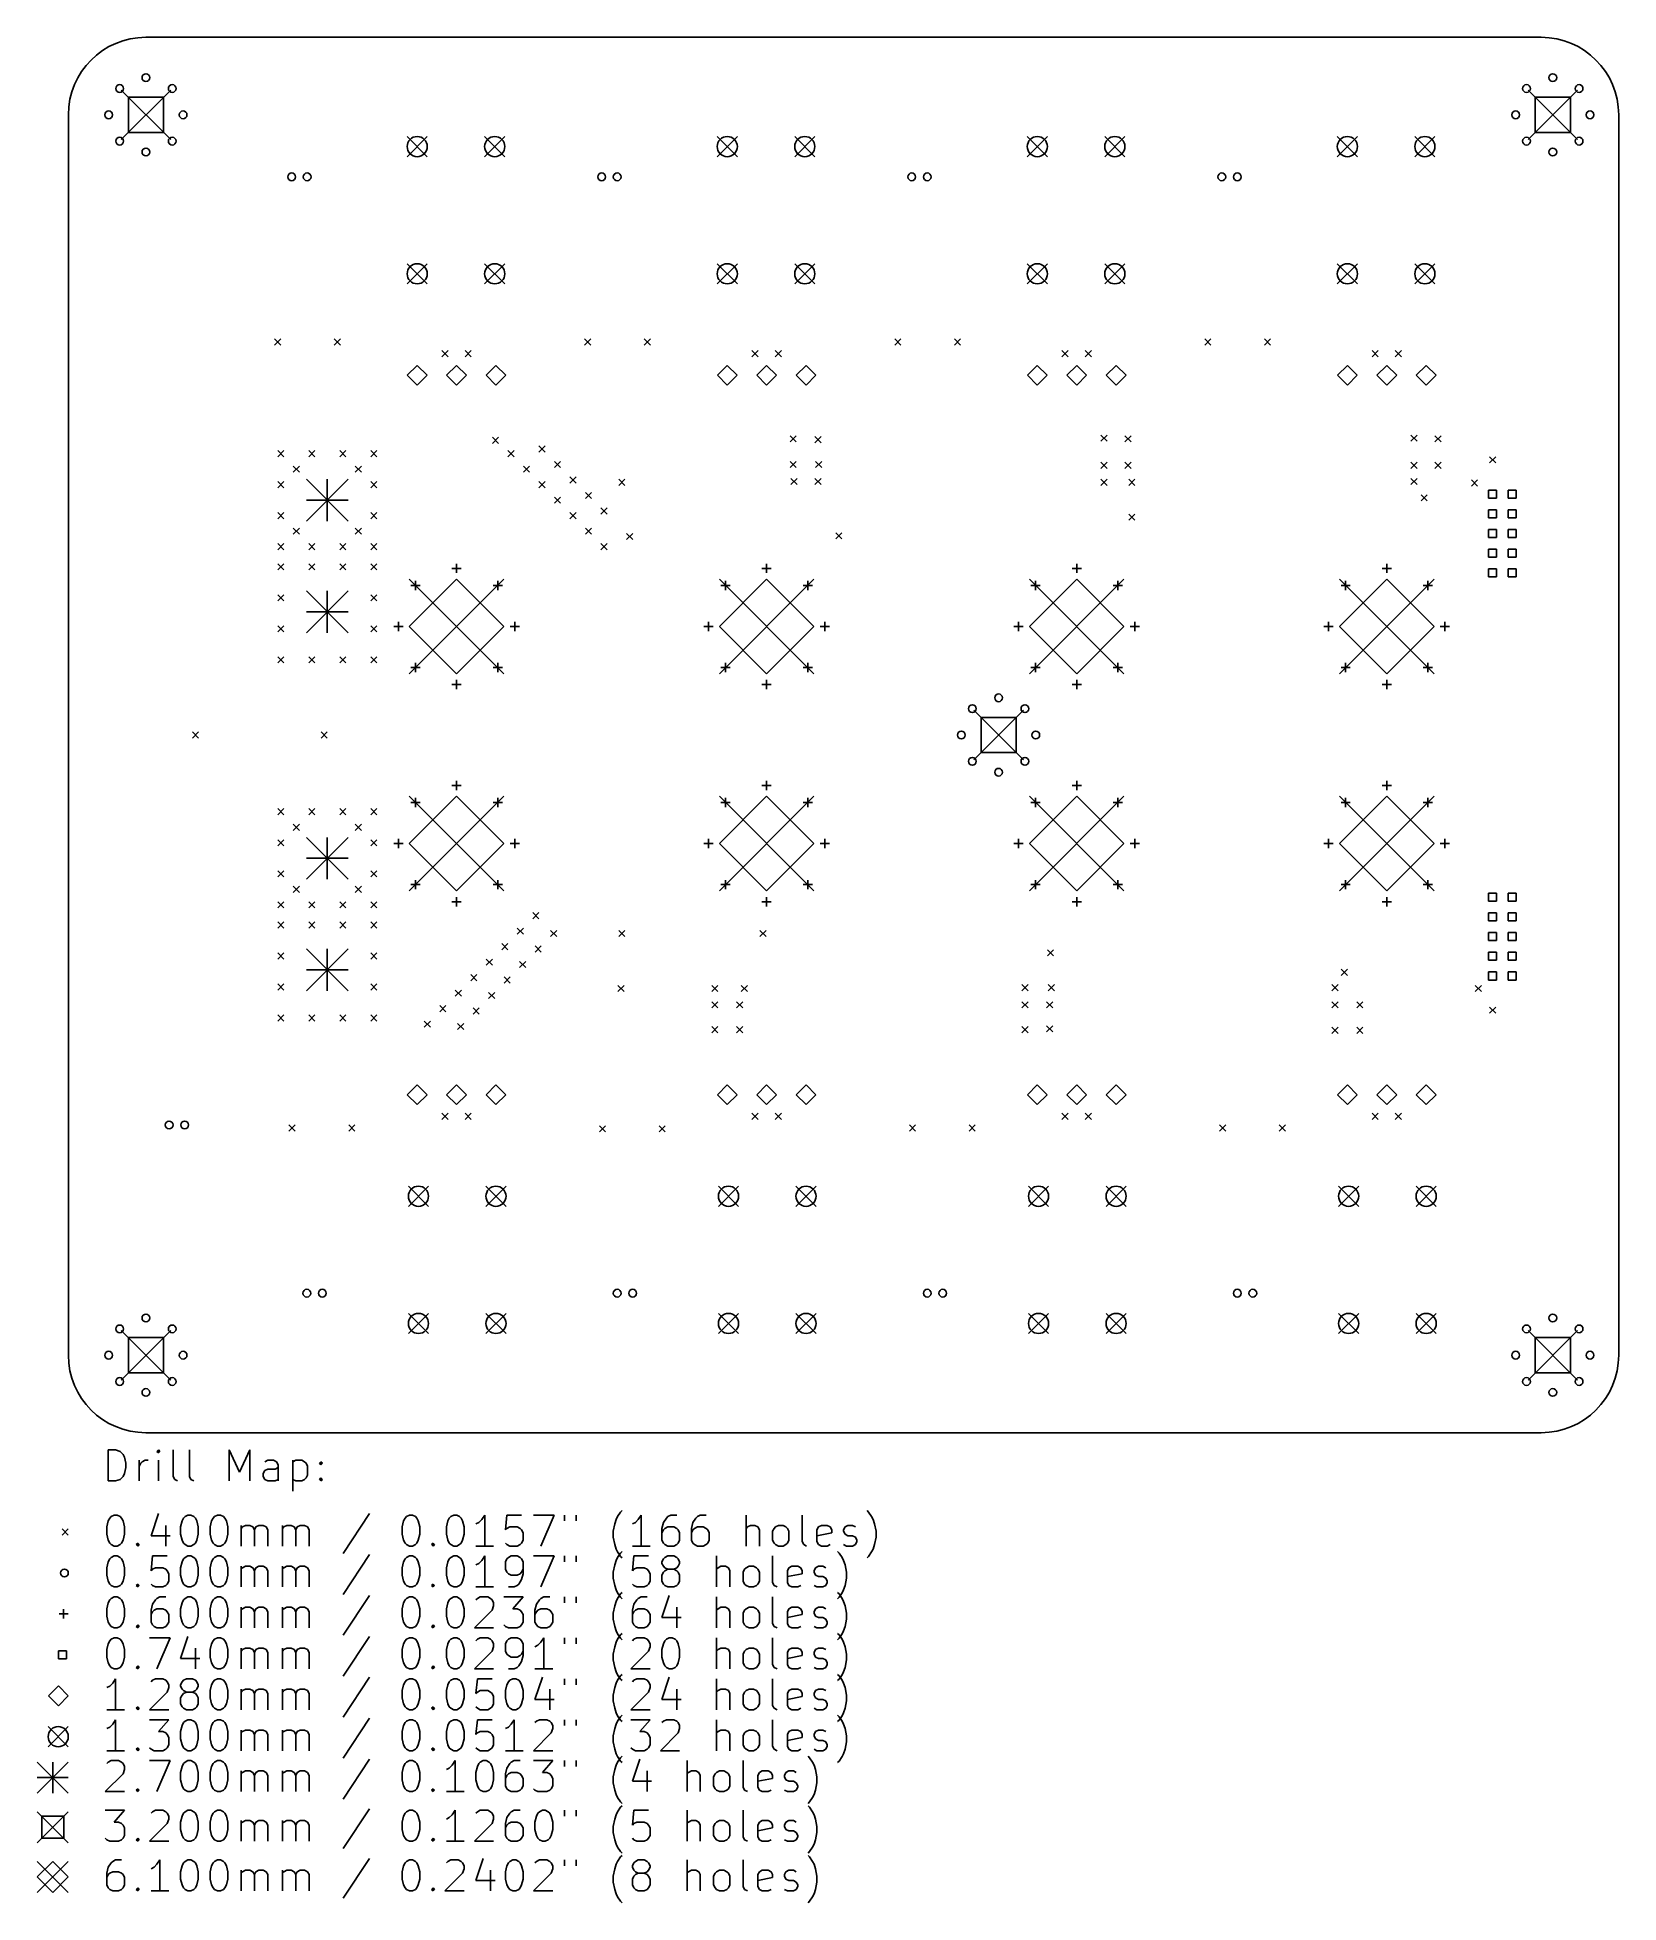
# Model space of a CAD drawing. Extents: x -2 to 100, y -30 to 90.
import ezdxf

# ---------------------------------------------------------------- set-up
doc = ezdxf.new("R2010")
doc.units = 0
doc.layers.add('BLACK', color=7, linetype='CONTINUOUS')

msp = doc.modelspace()

# ---------------------------------------------------------------- linework, layer by layer
at = {"layer": 'BLACK', "linetype": 'CONTINUOUS'}
for p, q in [((5, 90), (95, 90)), ((3.4, 86.6), (6.6, 83.4)), ((6.6, 86.6), (3.4, 83.4)), ((6.13138, 86.1314), (3.86862, 86.1314)), ((3.86862, 86.1314), (3.86862, 83.8686)), ((6.13138, 83.8686), (6.13138, 86.1314)), ((94.15, 86.6), (97.35, 83.4)), ((97.35, 86.6), (94.15, 83.4)), ((96.8814, 86.1314), (94.6186, 86.1314)), ((94.6186, 86.1314), (94.6186, 83.8686)), ((96.8814, 83.8686), (96.8814, 86.1314)), ((0, 5), (0, 85)), ((100, 85), (100, 5)), ((3.86862, 83.8686), (6.13138, 83.8686)), ((21.85, 83.6), (23.15, 82.3)), ((23.15, 83.6), (21.85, 82.3)), ((26.85, 83.6), (28.15, 82.3)), ((28.15, 83.6), (26.85, 82.3)), ((41.85, 83.6), (43.15, 82.3)), ((43.15, 83.6), (41.85, 82.3)), ((46.85, 83.6), (48.15, 82.3)), ((48.15, 83.6), (46.85, 82.3)), ((61.85, 83.6), (63.15, 82.3)), ((63.15, 83.6), (61.85, 82.3)), ((66.85, 83.6), (68.15, 82.3)), ((68.15, 83.6), (66.85, 82.3)), ((81.85, 83.6), (83.15, 82.3)), ((83.15, 83.6), (81.85, 82.3)), ((86.85, 83.6), (88.15, 82.3)), ((88.15, 83.6), (86.85, 82.3)), ((94.6186, 83.8686), (96.8814, 83.8686)), ((21.85, 75.4), (23.15, 74.1)), ((23.15, 75.4), (21.85, 74.1)), ((26.85, 75.4), (28.15, 74.1)), ((28.15, 75.4), (26.85, 74.1)), ((41.85, 75.4), (43.15, 74.1)), ((43.15, 75.4), (41.85, 74.1)), ((46.85, 75.4), (48.15, 74.1)), ((48.15, 75.4), (46.85, 74.1)), ((61.85, 75.4), (63.15, 74.1)), ((63.15, 75.4), (61.85, 74.1)), ((66.85, 75.4), (68.15, 74.1)), ((68.15, 75.4), (66.85, 74.1)), ((81.85, 75.4), (83.15, 74.1)), ((83.15, 75.4), (81.85, 74.1)), ((86.85, 75.4), (88.15, 74.1)), ((88.15, 75.4), (86.85, 74.1)), ((13.3, 70.55), (13.7, 70.15)), ((13.7, 70.55), (13.3, 70.15)), ((17.15, 70.55), (17.55, 70.15)), ((17.55, 70.55), (17.15, 70.15)), ((24.09, 69.8), (24.49, 69.4)), ((24.49, 69.8), (24.09, 69.4)), ((25.59, 69.8), (25.99, 69.4)), ((25.99, 69.8), (25.59, 69.4)), ((33.3, 70.55), (33.7, 70.15)), ((33.7, 70.55), (33.3, 70.15)), ((37.15, 70.55), (37.55, 70.15)), ((37.55, 70.55), (37.15, 70.15)), ((44.09, 69.8), (44.49, 69.4)), ((44.49, 69.8), (44.09, 69.4)), ((45.59, 69.8), (45.99, 69.4)), ((45.99, 69.8), (45.59, 69.4)), ((53.3, 70.55), (53.7, 70.15)), ((53.7, 70.55), (53.3, 70.15)), ((57.15, 70.55), (57.55, 70.15)), ((57.55, 70.55), (57.15, 70.15)), ((64.09, 69.8), (64.49, 69.4)), ((64.49, 69.8), (64.09, 69.4)), ((65.59, 69.8), (65.99, 69.4)), ((65.99, 69.8), (65.59, 69.4)), ((73.3, 70.55), (73.7, 70.15)), ((73.7, 70.55), (73.3, 70.15)), ((77.15, 70.55), (77.55, 70.15)), ((77.55, 70.55), (77.15, 70.15)), ((84.09, 69.8), (84.49, 69.4)), ((84.49, 69.8), (84.09, 69.4)), ((85.59, 69.8), (85.99, 69.4)), ((85.99, 69.8), (85.59, 69.4)), ((22.5, 68.84), (21.86, 68.2)), ((23.14, 68.2), (22.5, 68.84)), ((25.04, 68.84), (24.4, 68.2)), ((25.68, 68.2), (25.04, 68.84)), ((27.58, 68.84), (26.94, 68.2)), ((28.22, 68.2), (27.58, 68.84)), ((42.5, 68.84), (41.86, 68.2)), ((43.14, 68.2), (42.5, 68.84)), ((45.04, 68.84), (44.4, 68.2)), ((45.68, 68.2), (45.04, 68.84)), ((47.58, 68.84), (46.94, 68.2)), ((48.22, 68.2), (47.58, 68.84)), ((62.5, 68.84), (61.86, 68.2)), ((63.14, 68.2), (62.5, 68.84)), ((65.04, 68.84), (64.4, 68.2)), ((65.68, 68.2), (65.04, 68.84)), ((67.58, 68.84), (66.94, 68.2)), ((68.22, 68.2), (67.58, 68.84)), ((82.5, 68.84), (81.86, 68.2)), ((83.14, 68.2), (82.5, 68.84)), ((85.04, 68.84), (84.4, 68.2)), ((85.68, 68.2), (85.04, 68.84)), ((87.58, 68.84), (86.94, 68.2)), ((88.22, 68.2), (87.58, 68.84)), ((21.86, 68.2), (22.5, 67.56)), ((22.5, 67.56), (23.14, 68.2)), ((24.4, 68.2), (25.04, 67.56)), ((25.04, 67.56), (25.68, 68.2)), ((26.94, 68.2), (27.58, 67.56)), ((27.58, 67.56), (28.22, 68.2)), ((41.86, 68.2), (42.5, 67.56)), ((42.5, 67.56), (43.14, 68.2)), ((44.4, 68.2), (45.04, 67.56)), ((45.04, 67.56), (45.68, 68.2)), ((46.94, 68.2), (47.58, 67.56)), ((47.58, 67.56), (48.22, 68.2)), ((61.86, 68.2), (62.5, 67.56)), ((62.5, 67.56), (63.14, 68.2)), ((64.4, 68.2), (65.04, 67.56)), ((65.04, 67.56), (65.68, 68.2)), ((66.94, 68.2), (67.58, 67.56)), ((67.58, 67.56), (68.22, 68.2)), ((81.86, 68.2), (82.5, 67.56)), ((82.5, 67.56), (83.14, 68.2)), ((84.4, 68.2), (85.04, 67.56)), ((85.04, 67.56), (85.68, 68.2)), ((86.94, 68.2), (87.58, 67.56)), ((87.58, 67.56), (88.22, 68.2)), ((27.35, 64.2), (27.75, 63.8)), ((27.75, 64.2), (27.35, 63.8)), ((46.55, 64.3), (46.95, 63.9)), ((46.95, 64.3), (46.55, 63.9)), ((48.15, 64.25), (48.55, 63.85)), ((48.55, 64.25), (48.15, 63.85)), ((66.6, 64.35), (67, 63.95)), ((67, 64.35), (66.6, 63.95)), ((68.15, 64.3), (68.55, 63.9)), ((68.55, 64.3), (68.15, 63.9)), ((86.6, 64.35), (87, 63.95)), ((87, 64.35), (86.6, 63.95)), ((88.15, 64.3), (88.55, 63.9)), ((88.55, 64.3), (88.15, 63.9)), ((13.5, 63.35), (13.9, 62.95)), ((13.9, 63.35), (13.5, 62.95)), ((15.5, 63.35), (15.9, 62.95)), ((15.9, 63.35), (15.5, 62.95)), ((17.5, 63.35), (17.9, 62.95)), ((17.9, 63.35), (17.5, 62.95)), ((19.5, 63.35), (19.9, 62.95)), ((19.9, 63.35), (19.5, 62.95)), ((28.35, 63.35), (28.75, 62.95)), ((28.75, 63.35), (28.35, 62.95)), ((30.35, 63.65), (30.75, 63.25)), ((30.75, 63.65), (30.35, 63.25)), ((31.35, 62.65), (31.75, 62.25)), ((31.75, 62.65), (31.35, 62.25)), ((46.55, 62.65), (46.95, 62.25)), ((46.95, 62.65), (46.55, 62.25)), ((48.2, 62.65), (48.6, 62.25)), ((48.6, 62.65), (48.2, 62.25)), ((66.6, 62.6), (67, 62.2)), ((67, 62.6), (66.6, 62.2)), ((68.15, 62.6), (68.55, 62.2)), ((68.55, 62.6), (68.15, 62.2)), ((86.6, 62.6), (87, 62.2)), ((87, 62.6), (86.6, 62.2)), ((88.15, 62.6), (88.55, 62.2)), ((88.55, 62.6), (88.15, 62.2)), ((91.665, 62.95), (92.065, 62.55)), ((92.065, 62.95), (91.665, 62.55)), ((14.5, 62.35), (14.9, 61.95)), ((14.9, 62.35), (14.5, 61.95)), ((15.35, 61.5), (18.05, 58.8)), ((18.05, 61.5), (15.35, 58.8)), ((16.7, 61.5), (16.7, 58.8)), ((18.5, 62.35), (18.9, 61.95)), ((18.9, 62.35), (18.5, 61.95)), ((29.35, 62.35), (29.75, 61.95)), ((29.75, 62.35), (29.35, 61.95)), ((32.35, 61.65), (32.75, 61.25)), ((32.75, 61.65), (32.35, 61.25)), ((35.5, 61.5), (35.9, 61.1)), ((35.9, 61.5), (35.5, 61.1)), ((46.6, 61.55), (47, 61.15)), ((47, 61.55), (46.6, 61.15)), ((48.15, 61.55), (48.55, 61.15)), ((48.55, 61.55), (48.15, 61.15)), ((66.6, 61.5), (67, 61.1)), ((67, 61.5), (66.6, 61.1)), ((68.4, 61.5), (68.8, 61.1)), ((68.8, 61.5), (68.4, 61.1)), ((86.6, 61.55), (87, 61.15)), ((87, 61.55), (86.6, 61.15)), ((90.5, 61.45), (90.9, 61.05)), ((90.9, 61.45), (90.5, 61.05)), ((13.5, 61.35), (13.9, 60.95)), ((13.9, 61.35), (13.5, 60.95)), ((19.5, 61.35), (19.9, 60.95)), ((19.9, 61.35), (19.5, 60.95)), ((30.35, 61.35), (30.75, 60.95)), ((30.75, 61.35), (30.35, 60.95)), ((31.35, 60.35), (31.75, 59.95)), ((31.75, 60.35), (31.35, 59.95)), ((33.35, 60.65), (33.75, 60.25)), ((33.75, 60.65), (33.35, 60.25)), ((87.25, 60.5), (87.65, 60.1)), ((87.65, 60.5), (87.25, 60.1)), ((92.1266, 60.8016), (91.6034, 60.8016)), ((91.6034, 60.8016), (91.6034, 60.2784)), ((91.6034, 60.2784), (92.1266, 60.2784)), ((92.1266, 60.2784), (92.1266, 60.8016)), ((93.3966, 60.8016), (92.8734, 60.8016)), ((92.8734, 60.8016), (92.8734, 60.2784)), ((92.8734, 60.2784), (93.3966, 60.2784)), ((93.3966, 60.2784), (93.3966, 60.8016)), ((13.5, 59.35), (13.9, 58.95)), ((13.9, 59.35), (13.5, 58.95)), ((15.35, 60.15), (18.05, 60.15)), ((19.5, 59.35), (19.9, 58.95)), ((19.9, 59.35), (19.5, 58.95)), ((32.35, 59.35), (32.75, 58.95)), ((32.75, 59.35), (32.35, 58.95)), ((34.35, 59.65), (34.75, 59.25)), ((34.75, 59.65), (34.35, 59.25)), ((68.4, 59.25), (68.8, 58.85)), ((68.8, 59.25), (68.4, 58.85)), ((92.1266, 59.5316), (91.6034, 59.5316)), ((91.6034, 59.5316), (91.6034, 59.0084)), ((91.6034, 59.0084), (92.1266, 59.0084)), ((92.1266, 59.0084), (92.1266, 59.5316)), ((93.3966, 59.5316), (92.8734, 59.5316)), ((92.8734, 59.5316), (92.8734, 59.0084)), ((92.8734, 59.0084), (93.3966, 59.0084)), ((93.3966, 59.0084), (93.3966, 59.5316)), ((14.5, 58.35), (14.9, 57.95)), ((14.9, 58.35), (14.5, 57.95)), ((18.5, 58.35), (18.9, 57.95)), ((18.9, 58.35), (18.5, 57.95)), ((33.35, 58.35), (33.75, 57.95)), ((33.75, 58.35), (33.35, 57.95)), ((36, 58), (36.4, 57.6)), ((36.4, 58), (36, 57.6)), ((49.5, 58.05), (49.9, 57.65)), ((49.9, 58.05), (49.5, 57.65)), ((92.1266, 58.2616), (91.6034, 58.2616)), ((91.6034, 58.2616), (91.6034, 57.7384)), ((92.1266, 57.7384), (92.1266, 58.2616)), ((93.3966, 58.2616), (92.8734, 58.2616)), ((92.8734, 58.2616), (92.8734, 57.7384)), ((93.3966, 57.7384), (93.3966, 58.2616)), ((13.5, 57.35), (13.9, 56.95)), ((13.9, 57.35), (13.5, 56.95)), ((15.5, 57.35), (15.9, 56.95)), ((15.9, 57.35), (15.5, 56.95)), ((17.5, 57.35), (17.9, 56.95)), ((17.9, 57.35), (17.5, 56.95)), ((19.5, 57.35), (19.9, 56.95)), ((19.9, 57.35), (19.5, 56.95)), ((34.35, 57.35), (34.75, 56.95)), ((34.75, 57.35), (34.35, 56.95)), ((91.6034, 57.7384), (92.1266, 57.7384)), ((92.1266, 56.9916), (91.6034, 56.9916)), ((91.6034, 56.9916), (91.6034, 56.4684)), ((92.1266, 56.4684), (92.1266, 56.9916)), ((92.8734, 57.7384), (93.3966, 57.7384)), ((93.3966, 56.9916), (92.8734, 56.9916)), ((92.8734, 56.9916), (92.8734, 56.4684)), ((93.3966, 56.4684), (93.3966, 56.9916)), ((13.5, 56.05), (13.9, 55.65)), ((13.9, 56.05), (13.5, 55.65)), ((15.5, 56.05), (15.9, 55.65)), ((15.9, 56.05), (15.5, 55.65)), ((17.5, 56.05), (17.9, 55.65)), ((17.9, 56.05), (17.5, 55.65)), ((19.5, 56.05), (19.9, 55.65)), ((19.9, 56.05), (19.5, 55.65)), ((24.74, 55.75), (25.34, 55.75)), ((25.04, 56.05), (25.04, 55.45)), ((44.74, 55.75), (45.34, 55.75)), ((45.04, 56.05), (45.04, 55.45)), ((64.74, 55.75), (65.34, 55.75)), ((65.04, 56.05), (65.04, 55.45)), ((84.74, 55.75), (85.34, 55.75)), ((85.04, 56.05), (85.04, 55.45)), ((91.6034, 56.4684), (92.1266, 56.4684)), ((92.1266, 55.7216), (91.6034, 55.7216)), ((91.6034, 55.7216), (91.6034, 55.1984)), ((92.1266, 55.1984), (92.1266, 55.7216)), ((92.8734, 56.4684), (93.3966, 56.4684)), ((93.3966, 55.7216), (92.8734, 55.7216)), ((92.8734, 55.7216), (92.8734, 55.1984)), ((93.3966, 55.1984), (93.3966, 55.7216)), ((15.35, 54.3), (18.05, 51.6)), ((18.05, 54.3), (15.35, 51.6)), ((16.7, 54.3), (16.7, 51.6)), ((21.99, 55.05), (28.09, 48.95)), ((28.09, 55.05), (21.99, 48.95)), ((25.04, 55.05), (21.99, 52)), ((22.0883, 54.6516), (22.6883, 54.6516)), ((22.3883, 54.9517), (22.3883, 54.3516)), ((28.09, 52), (25.04, 55.05)), ((27.3916, 54.6516), (27.9916, 54.6516)), ((27.6916, 54.9517), (27.6916, 54.3516)), ((41.99, 55.05), (48.09, 48.95)), ((48.09, 55.05), (41.99, 48.95)), ((45.04, 55.05), (41.99, 52)), ((42.0883, 54.6516), (42.6883, 54.6516)), ((42.3883, 54.9517), (42.3883, 54.3516)), ((48.09, 52), (45.04, 55.05)), ((47.3916, 54.6516), (47.9916, 54.6516)), ((47.6916, 54.9517), (47.6916, 54.3516)), ((61.99, 55.05), (68.09, 48.95)), ((68.09, 55.05), (61.99, 48.95)), ((65.04, 55.05), (61.99, 52)), ((62.0883, 54.6516), (62.6883, 54.6516)), ((62.3883, 54.9517), (62.3883, 54.3516)), ((68.09, 52), (65.04, 55.05)), ((67.3916, 54.6516), (67.9916, 54.6516)), ((67.6916, 54.9517), (67.6916, 54.3516)), ((81.99, 55.05), (88.09, 48.95)), ((88.09, 55.05), (81.99, 48.95)), ((85.04, 55.05), (81.99, 52)), ((82.0883, 54.6516), (82.6883, 54.6516)), ((82.3884, 54.9517), (82.3884, 54.3516)), ((88.09, 52), (85.04, 55.05)), ((87.3916, 54.6516), (87.9916, 54.6516)), ((87.6916, 54.9517), (87.6916, 54.3516)), ((91.6034, 55.1984), (92.1266, 55.1984)), ((92.8734, 55.1984), (93.3966, 55.1984)), ((13.5, 54.05), (13.9, 53.65)), ((13.9, 54.05), (13.5, 53.65)), ((15.35, 52.95), (18.05, 52.95)), ((19.5, 54.05), (19.9, 53.65)), ((19.9, 54.05), (19.5, 53.65)), ((13.5, 52.05), (13.9, 51.65)), ((13.9, 52.05), (13.5, 51.65)), ((19.5, 52.05), (19.9, 51.65)), ((19.9, 52.05), (19.5, 51.65)), ((20.99, 52), (21.59, 52)), ((21.29, 52.3), (21.29, 51.7)), ((21.99, 52), (25.04, 48.95)), ((25.04, 48.95), (28.09, 52)), ((28.49, 52), (29.09, 52)), ((28.79, 52.3), (28.79, 51.7)), ((40.99, 52), (41.59, 52)), ((41.29, 52.3), (41.29, 51.7)), ((41.99, 52), (45.04, 48.95)), ((45.04, 48.95), (48.09, 52)), ((48.49, 52), (49.09, 52)), ((48.79, 52.3), (48.79, 51.7)), ((60.99, 52), (61.59, 52)), ((61.29, 52.3), (61.29, 51.7)), ((61.99, 52), (65.04, 48.95)), ((65.04, 48.95), (68.09, 52)), ((68.49, 52), (69.09, 52)), ((68.79, 52.3), (68.79, 51.7)), ((80.99, 52), (81.59, 52)), ((81.29, 52.3), (81.29, 51.7)), ((81.99, 52), (85.04, 48.95)), ((85.04, 48.95), (88.09, 52)), ((88.49, 52), (89.09, 52)), ((88.79, 52.3), (88.79, 51.7)), ((13.5, 50.05), (13.9, 49.65)), ((13.9, 50.05), (13.5, 49.65)), ((15.5, 50.05), (15.9, 49.65)), ((15.9, 50.05), (15.5, 49.65)), ((17.5, 50.05), (17.9, 49.65)), ((17.9, 50.05), (17.5, 49.65)), ((19.5, 50.05), (19.9, 49.65)), ((19.9, 50.05), (19.5, 49.65)), ((22.0883, 49.3483), (22.6883, 49.3483)), ((22.3883, 49.6484), (22.3883, 49.0483)), ((27.3916, 49.3483), (27.9916, 49.3483)), ((27.6916, 49.6484), (27.6916, 49.0483)), ((42.0883, 49.3483), (42.6883, 49.3483)), ((42.3883, 49.6484), (42.3883, 49.0483)), ((47.3916, 49.3483), (47.9916, 49.3483)), ((47.6916, 49.6484), (47.6916, 49.0483)), ((62.0883, 49.3483), (62.6883, 49.3483)), ((62.3883, 49.6484), (62.3883, 49.0483)), ((67.3916, 49.3483), (67.9916, 49.3483)), ((67.6916, 49.6484), (67.6916, 49.0483)), ((82.0883, 49.3483), (82.6883, 49.3483)), ((82.3884, 49.6484), (82.3884, 49.0483)), ((87.3916, 49.3483), (87.9916, 49.3483)), ((87.6916, 49.6484), (87.6916, 49.0483)), ((24.74, 48.25), (25.34, 48.25)), ((25.04, 48.55), (25.04, 47.95)), ((44.74, 48.25), (45.34, 48.25)), ((45.04, 48.55), (45.04, 47.95)), ((64.74, 48.25), (65.34, 48.25)), ((65.04, 48.55), (65.04, 47.95)), ((84.74, 48.25), (85.34, 48.25)), ((85.04, 48.55), (85.04, 47.95)), ((58.4, 46.6), (61.6, 43.4)), ((61.6, 46.6), (58.4, 43.4)), ((61.1314, 46.1314), (58.8686, 46.1314)), ((58.8686, 46.1314), (58.8686, 43.8686)), ((61.1314, 43.8686), (61.1314, 46.1314)), ((8, 45.2), (8.4, 44.8)), ((8.4, 45.2), (8, 44.8)), ((16.3, 45.2), (16.7, 44.8)), ((16.7, 45.2), (16.3, 44.8)), ((58.8686, 43.8686), (61.1314, 43.8686)), ((21.99, 41.05), (28.09, 34.95)), ((28.09, 41.05), (21.99, 34.95)), ((25.04, 41.05), (21.99, 38)), ((22.3883, 40.9517), (22.3883, 40.3516)), ((24.74, 41.75), (25.34, 41.75)), ((25.04, 42.05), (25.04, 41.45)), ((28.09, 38), (25.04, 41.05)), ((27.6916, 40.9517), (27.6916, 40.3516)), ((41.99, 41.05), (48.09, 34.95)), ((48.09, 41.05), (41.99, 34.95)), ((45.04, 41.05), (41.99, 38)), ((42.3883, 40.9517), (42.3883, 40.3516)), ((44.74, 41.75), (45.34, 41.75)), ((45.04, 42.05), (45.04, 41.45)), ((48.09, 38), (45.04, 41.05)), ((47.6916, 40.9517), (47.6916, 40.3516)), ((61.99, 41.05), (68.09, 34.95)), ((68.09, 41.05), (61.99, 34.95)), ((65.04, 41.05), (61.99, 38)), ((62.3883, 40.9517), (62.3883, 40.3516)), ((64.74, 41.75), (65.34, 41.75)), ((65.04, 42.05), (65.04, 41.45)), ((68.09, 38), (65.04, 41.05)), ((67.6916, 40.9517), (67.6916, 40.3516)), ((81.99, 41.05), (88.09, 34.95)), ((88.09, 41.05), (81.99, 34.95)), ((85.04, 41.05), (81.99, 38)), ((82.3884, 40.9517), (82.3884, 40.3516)), ((84.74, 41.75), (85.34, 41.75)), ((85.04, 42.05), (85.04, 41.45)), ((88.09, 38), (85.04, 41.05)), ((87.6916, 40.9517), (87.6916, 40.3516)), ((13.5, 40.25), (13.9, 39.85)), ((13.9, 40.25), (13.5, 39.85)), ((15.5, 40.25), (15.9, 39.85)), ((15.9, 40.25), (15.5, 39.85)), ((17.5, 40.25), (17.9, 39.85)), ((17.9, 40.25), (17.5, 39.85)), ((19.5, 40.25), (19.9, 39.85)), ((19.9, 40.25), (19.5, 39.85)), ((22.0883, 40.6516), (22.6883, 40.6516)), ((27.3916, 40.6516), (27.9916, 40.6516)), ((42.0883, 40.6516), (42.6883, 40.6516)), ((47.3916, 40.6516), (47.9916, 40.6516)), ((62.0883, 40.6516), (62.6883, 40.6516)), ((67.3916, 40.6516), (67.9916, 40.6516)), ((82.0883, 40.6516), (82.6883, 40.6516)), ((87.3916, 40.6516), (87.9916, 40.6516)), ((14.5, 39.25), (14.9, 38.85)), ((14.9, 39.25), (14.5, 38.85)), ((18.5, 39.25), (18.9, 38.85)), ((18.9, 39.25), (18.5, 38.85)), ((13.5, 38.25), (13.9, 37.85)), ((13.9, 38.25), (13.5, 37.85)), ((15.35, 38.4), (18.05, 35.7)), ((18.05, 38.4), (15.35, 35.7)), ((16.7, 38.4), (16.7, 35.7)), ((19.5, 38.25), (19.9, 37.85)), ((19.9, 38.25), (19.5, 37.85)), ((20.99, 38), (21.59, 38)), ((21.29, 38.3), (21.29, 37.7)), ((21.99, 38), (25.04, 34.95)), ((25.04, 34.95), (28.09, 38)), ((28.49, 38), (29.09, 38)), ((28.79, 38.3), (28.79, 37.7)), ((40.99, 38), (41.59, 38)), ((41.29, 38.3), (41.29, 37.7)), ((41.99, 38), (45.04, 34.95)), ((45.04, 34.95), (48.09, 38)), ((48.49, 38), (49.09, 38)), ((48.79, 38.3), (48.79, 37.7)), ((60.99, 38), (61.59, 38)), ((61.29, 38.3), (61.29, 37.7)), ((61.99, 38), (65.04, 34.95)), ((65.04, 34.95), (68.09, 38)), ((68.49, 38), (69.09, 38)), ((68.79, 38.3), (68.79, 37.7)), ((80.99, 38), (81.59, 38)), ((81.29, 38.3), (81.29, 37.7)), ((81.99, 38), (85.04, 34.95)), ((85.04, 34.95), (88.09, 38)), ((88.49, 38), (89.09, 38)), ((88.79, 38.3), (88.79, 37.7)), ((13.5, 36.25), (13.9, 35.85)), ((13.9, 36.25), (13.5, 35.85)), ((15.35, 37.05), (18.05, 37.05)), ((19.5, 36.25), (19.9, 35.85)), ((19.9, 36.25), (19.5, 35.85)), ((14.5, 35.25), (14.9, 34.85)), ((14.9, 35.25), (14.5, 34.85)), ((18.5, 35.25), (18.9, 34.85)), ((18.9, 35.25), (18.5, 34.85)), ((22.0883, 35.3483), (22.6883, 35.3483)), ((22.3883, 35.6484), (22.3883, 35.0483)), ((27.3916, 35.3483), (27.9916, 35.3483)), ((27.6916, 35.6484), (27.6916, 35.0483)), ((42.0883, 35.3483), (42.6883, 35.3483)), ((42.3883, 35.6484), (42.3883, 35.0483)), ((47.3916, 35.3483), (47.9916, 35.3483)), ((47.6916, 35.6484), (47.6916, 35.0483)), ((62.0883, 35.3483), (62.6883, 35.3483)), ((62.3883, 35.6484), (62.3883, 35.0483)), ((67.3916, 35.3483), (67.9916, 35.3483)), ((67.6916, 35.6484), (67.6916, 35.0483)), ((82.0883, 35.3483), (82.6883, 35.3483)), ((82.3884, 35.6484), (82.3884, 35.0483)), ((87.3916, 35.3483), (87.9916, 35.3483)), ((87.6916, 35.6484), (87.6916, 35.0483)), ((13.5, 34.25), (13.9, 33.85)), ((13.9, 34.25), (13.5, 33.85)), ((15.5, 34.25), (15.9, 33.85)), ((15.9, 34.25), (15.5, 33.85)), ((17.5, 34.25), (17.9, 33.85)), ((17.9, 34.25), (17.5, 33.85)), ((19.5, 34.25), (19.9, 33.85)), ((19.9, 34.25), (19.5, 33.85)), ((24.74, 34.25), (25.34, 34.25)), ((25.04, 34.55), (25.04, 33.95)), ((44.74, 34.25), (45.34, 34.25)), ((45.04, 34.55), (45.04, 33.95)), ((64.74, 34.25), (65.34, 34.25)), ((65.04, 34.55), (65.04, 33.95)), ((84.74, 34.25), (85.34, 34.25)), ((85.04, 34.55), (85.04, 33.95)), ((92.1266, 34.8016), (91.6034, 34.8016)), ((91.6034, 34.8016), (91.6034, 34.2784)), ((91.6034, 34.2784), (92.1266, 34.2784)), ((92.1266, 34.2784), (92.1266, 34.8016)), ((93.3966, 34.8016), (92.8734, 34.8016)), ((92.8734, 34.8016), (92.8734, 34.2784)), ((92.8734, 34.2784), (93.3966, 34.2784)), ((93.3966, 34.2784), (93.3966, 34.8016)), ((13.5, 32.95), (13.9, 32.55)), ((13.9, 32.95), (13.5, 32.55)), ((15.5, 32.95), (15.9, 32.55)), ((15.9, 32.95), (15.5, 32.55)), ((17.5, 32.95), (17.9, 32.55)), ((17.9, 32.95), (17.5, 32.55)), ((19.5, 32.95), (19.9, 32.55)), ((19.9, 32.95), (19.5, 32.55)), ((28.95, 32.55), (29.35, 32.15)), ((29.35, 32.55), (28.95, 32.15)), ((29.95, 33.55), (30.35, 33.15)), ((30.35, 33.55), (29.95, 33.15)), ((92.1266, 33.5316), (91.6034, 33.5316)), ((91.6034, 33.5316), (91.6034, 33.0084)), ((91.6034, 33.0084), (92.1266, 33.0084)), ((92.1266, 33.0084), (92.1266, 33.5316)), ((93.3966, 33.5316), (92.8734, 33.5316)), ((92.8734, 33.5316), (92.8734, 33.0084)), ((92.8734, 33.0084), (93.3966, 33.0084)), ((93.3966, 33.0084), (93.3966, 33.5316)), ((27.95, 31.55), (28.35, 31.15)), ((28.35, 31.55), (27.95, 31.15)), ((30.1, 31.4), (30.5, 31)), ((30.5, 31.4), (30.1, 31)), ((31.1, 32.4), (31.5, 32)), ((31.5, 32.4), (31.1, 32)), ((35.5, 32.4), (35.9, 32)), ((35.9, 32.4), (35.5, 32)), ((44.6, 32.4), (45, 32)), ((45, 32.4), (44.6, 32)), ((92.1266, 32.2616), (91.6034, 32.2616)), ((91.6034, 32.2616), (91.6034, 31.7384)), ((91.6034, 31.7384), (92.1266, 31.7384)), ((92.1266, 31.7384), (92.1266, 32.2616)), ((93.3966, 32.2616), (92.8734, 32.2616)), ((92.8734, 32.2616), (92.8734, 31.7384)), ((92.8734, 31.7384), (93.3966, 31.7384)), ((93.3966, 31.7384), (93.3966, 32.2616)), ((13.5, 30.95), (13.9, 30.55)), ((13.9, 30.95), (13.5, 30.55)), ((15.35, 31.2), (18.05, 28.5)), ((18.05, 31.2), (15.35, 28.5)), ((16.7, 31.2), (16.7, 28.5)), ((19.5, 30.95), (19.9, 30.55)), ((19.9, 30.95), (19.5, 30.55)), ((26.95, 30.55), (27.35, 30.15)), ((27.35, 30.55), (26.95, 30.15)), ((29.1, 30.4), (29.5, 30)), ((29.5, 30.4), (29.1, 30)), ((63.15, 31.15), (63.55, 30.75)), ((63.55, 31.15), (63.15, 30.75)), ((92.1266, 30.9916), (91.6034, 30.9916)), ((91.6034, 30.9916), (91.6034, 30.4684)), ((91.6034, 30.4684), (92.1266, 30.4684)), ((92.1266, 30.4684), (92.1266, 30.9916)), ((93.3966, 30.9916), (92.8734, 30.9916)), ((92.8734, 30.9916), (92.8734, 30.4684)), ((92.8734, 30.4684), (93.3966, 30.4684)), ((93.3966, 30.4684), (93.3966, 30.9916)), ((13.5, 28.95), (13.9, 28.55)), ((13.9, 28.95), (13.5, 28.55)), ((15.35, 29.85), (18.05, 29.85)), ((19.5, 28.95), (19.9, 28.55)), ((19.9, 28.95), (19.5, 28.55)), ((25.95, 29.55), (26.35, 29.15)), ((26.35, 29.55), (25.95, 29.15)), ((28.1, 29.4), (28.5, 29)), ((28.5, 29.4), (28.1, 29)), ((61.5, 28.9), (61.9, 28.5)), ((61.9, 28.9), (61.5, 28.5)), ((63.2, 28.9), (63.6, 28.5)), ((63.6, 28.9), (63.2, 28.5)), ((81.5, 28.9), (81.9, 28.5)), ((81.9, 28.9), (81.5, 28.5)), ((82.1, 29.9), (82.5, 29.5)), ((82.5, 29.9), (82.1, 29.5)), ((92.1266, 29.7216), (91.6034, 29.7216)), ((91.6034, 29.7216), (91.6034, 29.1984)), ((91.6034, 29.1984), (92.1266, 29.1984)), ((92.1266, 29.1984), (92.1266, 29.7216)), ((93.3966, 29.7216), (92.8734, 29.7216)), ((92.8734, 29.7216), (92.8734, 29.1984)), ((92.8734, 29.1984), (93.3966, 29.1984)), ((93.3966, 29.1984), (93.3966, 29.7216)), ((24.95, 28.55), (25.35, 28.15)), ((25.35, 28.55), (24.95, 28.15)), ((27.1, 28.4), (27.5, 28)), ((27.5, 28.4), (27.1, 28)), ((35.45, 28.85), (35.85, 28.45)), ((35.85, 28.85), (35.45, 28.45)), ((41.5, 28.85), (41.9, 28.45)), ((41.9, 28.85), (41.5, 28.45)), ((41.5, 27.8), (41.9, 27.4)), ((41.9, 27.8), (41.5, 27.4)), ((43.1, 27.8), (43.5, 27.4)), ((43.5, 27.8), (43.1, 27.4)), ((43.4, 28.85), (43.8, 28.45)), ((43.8, 28.85), (43.4, 28.45)), ((61.5, 27.8), (61.9, 27.4)), ((61.9, 27.8), (61.5, 27.4)), ((63.1, 27.8), (63.5, 27.4)), ((63.5, 27.8), (63.1, 27.4)), ((81.5, 27.8), (81.9, 27.4)), ((81.9, 27.8), (81.5, 27.4)), ((83.1, 27.8), (83.5, 27.4)), ((83.5, 27.8), (83.1, 27.4)), ((90.75, 28.85), (91.15, 28.45)), ((91.15, 28.85), (90.75, 28.45)), ((13.5, 26.95), (13.9, 26.55)), ((13.9, 26.95), (13.5, 26.55)), ((15.5, 26.95), (15.9, 26.55)), ((15.9, 26.95), (15.5, 26.55)), ((17.5, 26.95), (17.9, 26.55)), ((17.9, 26.95), (17.5, 26.55)), ((19.5, 26.95), (19.9, 26.55)), ((19.9, 26.95), (19.5, 26.55)), ((22.95, 26.55), (23.35, 26.15)), ((23.35, 26.55), (22.95, 26.15)), ((23.95, 27.55), (24.35, 27.15)), ((24.35, 27.55), (23.95, 27.15)), ((26.1, 27.4), (26.5, 27)), ((26.5, 27.4), (26.1, 27)), ((91.665, 27.45), (92.065, 27.05)), ((92.065, 27.45), (91.665, 27.05)), ((25.1, 26.4), (25.5, 26)), ((25.5, 26.4), (25.1, 26)), ((41.5, 26.2), (41.9, 25.8)), ((41.9, 26.2), (41.5, 25.8)), ((43.1, 26.2), (43.5, 25.8)), ((43.5, 26.2), (43.1, 25.8)), ((61.5, 26.2), (61.9, 25.8)), ((61.9, 26.2), (61.5, 25.8)), ((63.1, 26.25), (63.5, 25.85)), ((63.5, 26.25), (63.1, 25.85)), ((81.5, 26.15), (81.9, 25.75)), ((81.9, 26.15), (81.5, 25.75)), ((83.1, 26.15), (83.5, 25.75)), ((83.5, 26.15), (83.1, 25.75)), ((22.5, 22.44), (21.86, 21.8)), ((21.86, 21.8), (22.5, 21.16)), ((23.14, 21.8), (22.5, 22.44)), ((22.5, 21.16), (23.14, 21.8)), ((25.04, 22.44), (24.4, 21.8)), ((24.4, 21.8), (25.04, 21.16)), ((25.68, 21.8), (25.04, 22.44)), ((25.04, 21.16), (25.68, 21.8)), ((27.58, 22.44), (26.94, 21.8)), ((26.94, 21.8), (27.58, 21.16)), ((28.22, 21.8), (27.58, 22.44)), ((27.58, 21.16), (28.22, 21.8)), ((42.5, 22.44), (41.86, 21.8)), ((41.86, 21.8), (42.5, 21.16)), ((43.14, 21.8), (42.5, 22.44)), ((42.5, 21.16), (43.14, 21.8)), ((45.04, 22.44), (44.4, 21.8)), ((44.4, 21.8), (45.04, 21.16)), ((45.68, 21.8), (45.04, 22.44)), ((45.04, 21.16), (45.68, 21.8)), ((47.58, 22.44), (46.94, 21.8)), ((46.94, 21.8), (47.58, 21.16)), ((48.22, 21.8), (47.58, 22.44)), ((47.58, 21.16), (48.22, 21.8)), ((62.5, 22.44), (61.86, 21.8)), ((61.86, 21.8), (62.5, 21.16)), ((63.14, 21.8), (62.5, 22.44)), ((62.5, 21.16), (63.14, 21.8)), ((65.04, 22.44), (64.4, 21.8)), ((64.4, 21.8), (65.04, 21.16)), ((65.68, 21.8), (65.04, 22.44)), ((65.04, 21.16), (65.68, 21.8)), ((67.58, 22.44), (66.94, 21.8)), ((66.94, 21.8), (67.58, 21.16)), ((68.22, 21.8), (67.58, 22.44)), ((67.58, 21.16), (68.22, 21.8)), ((82.5, 22.44), (81.86, 21.8)), ((81.86, 21.8), (82.5, 21.16)), ((83.14, 21.8), (82.5, 22.44)), ((82.5, 21.16), (83.14, 21.8)), ((85.04, 22.44), (84.4, 21.8)), ((84.4, 21.8), (85.04, 21.16)), ((85.68, 21.8), (85.04, 22.44)), ((85.04, 21.16), (85.68, 21.8)), ((87.58, 22.44), (86.94, 21.8)), ((86.94, 21.8), (87.58, 21.16)), ((88.22, 21.8), (87.58, 22.44)), ((87.58, 21.16), (88.22, 21.8)), ((24.09, 20.6), (24.49, 20.2)), ((24.49, 20.6), (24.09, 20.2)), ((25.59, 20.6), (25.99, 20.2)), ((25.99, 20.6), (25.59, 20.2)), ((44.09, 20.6), (44.49, 20.2)), ((44.49, 20.6), (44.09, 20.2)), ((45.59, 20.6), (45.99, 20.2)), ((45.99, 20.6), (45.59, 20.2)), ((64.09, 20.6), (64.49, 20.2)), ((64.49, 20.6), (64.09, 20.2)), ((65.59, 20.6), (65.99, 20.2)), ((65.99, 20.6), (65.59, 20.2)), ((84.09, 20.6), (84.49, 20.2)), ((84.49, 20.6), (84.09, 20.2)), ((85.59, 20.6), (85.99, 20.2)), ((85.99, 20.6), (85.59, 20.2)), ((14.23, 19.85), (14.63, 19.45)), ((14.63, 19.85), (14.23, 19.45)), ((18.08, 19.85), (18.48, 19.45)), ((18.48, 19.85), (18.08, 19.45)), ((34.25, 19.8), (34.65, 19.4)), ((34.65, 19.8), (34.25, 19.4)), ((38.1, 19.8), (38.5, 19.4)), ((38.5, 19.8), (38.1, 19.4)), ((54.25, 19.85), (54.65, 19.45)), ((54.65, 19.85), (54.25, 19.45)), ((58.1, 19.85), (58.5, 19.45)), ((58.5, 19.85), (58.1, 19.45)), ((74.25, 19.85), (74.65, 19.45)), ((74.65, 19.85), (74.25, 19.45)), ((78.1, 19.85), (78.5, 19.45)), ((78.5, 19.85), (78.1, 19.45)), ((21.93, 15.9), (23.23, 14.6)), ((23.23, 15.9), (21.93, 14.6)), ((26.93, 15.9), (28.23, 14.6)), ((28.23, 15.9), (26.93, 14.6)), ((41.93, 15.9), (43.23, 14.6)), ((43.23, 15.9), (41.93, 14.6)), ((46.93, 15.9), (48.23, 14.6)), ((48.23, 15.9), (46.93, 14.6)), ((61.93, 15.9), (63.23, 14.6)), ((63.23, 15.9), (61.93, 14.6)), ((66.93, 15.9), (68.23, 14.6)), ((68.23, 15.9), (66.93, 14.6)), ((81.93, 15.9), (83.23, 14.6)), ((83.23, 15.9), (81.93, 14.6)), ((86.93, 15.9), (88.23, 14.6)), ((88.23, 15.9), (86.93, 14.6)), ((21.93, 7.7), (23.23, 6.4)), ((23.23, 7.7), (21.93, 6.4)), ((26.93, 7.7), (28.23, 6.4)), ((28.23, 7.7), (26.93, 6.4)), ((41.93, 7.7), (43.23, 6.4)), ((43.23, 7.7), (41.93, 6.4)), ((46.93, 7.7), (48.23, 6.4)), ((48.23, 7.7), (46.93, 6.4)), ((61.93, 7.7), (63.23, 6.4)), ((63.23, 7.7), (61.93, 6.4)), ((66.93, 7.7), (68.23, 6.4)), ((68.23, 7.7), (66.93, 6.4)), ((81.93, 7.7), (83.23, 6.4)), ((83.23, 7.7), (81.93, 6.4)), ((86.93, 7.7), (88.23, 6.4)), ((88.23, 7.7), (86.93, 6.4)), ((3.4, 6.6), (6.6, 3.4)), ((6.6, 6.6), (3.4, 3.4)), ((6.13138, 6.13138), (3.86862, 6.13138)), ((3.86862, 6.13138), (3.86862, 3.86862)), ((6.13138, 3.86862), (6.13138, 6.13138)), ((94.15, 6.6), (97.35, 3.4)), ((97.35, 6.6), (94.15, 3.4)), ((96.8814, 6.13138), (94.6186, 6.13138)), ((94.6186, 6.13138), (94.6186, 3.86862)), ((96.8814, 3.86862), (96.8814, 6.13138)), ((3.86862, 3.86862), (6.13138, 3.86862)), ((94.6186, 3.86862), (96.8814, 3.86862)), ((95, 0), (5, 0)), ((2.57119, -3.10976), (2.57119, -1.10976)), ((2.57119, -1.10976), (3.04738, -1.10976)), ((3.04738, -1.10976), (3.33309, -1.205)), ((5.80929, -1.10976), (5.71405, -1.205)), ((5.90452, -1.205), (5.80929, -1.10976)), ((5.80929, -1.10976), (5.80929, -1.30024)), ((6.76167, -2.82405), (6.76167, -1.10976)), ((7.80929, -2.82405), (7.80929, -1.10976)), ((10.3807, -3.10976), (10.3807, -1.10976)), ((10.3807, -1.10976), (11.0474, -2.53833)), ((11.0474, -2.53833), (11.714, -1.10976)), ((11.714, -1.10976), (11.714, -3.10976)), ((3.33309, -1.205), (3.52357, -1.39548)), ((3.52357, -1.39548), (3.61881, -1.58595)), ((3.61881, -1.58595), (3.71405, -1.9669)), ((3.71405, -2.25262), (3.61881, -2.63357)), ((3.71405, -1.9669), (3.71405, -2.25262)), ((4.57119, -3.10976), (4.57119, -1.77643)), ((4.57119, -2.15738), (4.66643, -1.9669)), ((4.66643, -1.9669), (4.76167, -1.87167)), ((4.76167, -1.87167), (4.95214, -1.77643)), ((4.95214, -1.77643), (5.14262, -1.77643)), ((5.71405, -1.205), (5.80929, -1.30024)), ((5.80929, -1.30024), (5.90452, -1.205)), ((5.80929, -3.10976), (5.80929, -1.77643)), ((12.8569, -1.77643), (12.6664, -1.87167)), ((12.6664, -2.4431), (12.8569, -2.34786)), ((13.2379, -1.77643), (12.8569, -1.77643)), ((12.8569, -2.34786), (13.3331, -2.34786)), ((13.4283, -1.87167), (13.2379, -1.77643)), ((13.3331, -2.34786), (13.5236, -2.25262)), ((13.5236, -2.06214), (13.4283, -1.87167)), ((13.5236, -3.10976), (13.5236, -2.06214)), ((14.476, -1.77643), (14.476, -3.77643)), ((14.476, -1.87167), (14.6664, -1.77643)), ((14.6664, -1.77643), (15.0474, -1.77643)), ((15.0474, -1.77643), (15.2379, -1.87167)), ((15.2379, -1.87167), (15.3331, -1.9669)), ((15.3331, -1.9669), (15.4283, -2.15738)), ((15.4283, -2.15738), (15.4283, -2.72881)), ((16.1902, -1.9669), (16.2855, -1.87167)), ((16.2855, -2.06214), (16.1902, -1.9669)), ((16.2855, -1.87167), (16.3807, -1.9669)), ((16.2855, -1.87167), (16.2855, -2.06214)), ((16.3807, -1.9669), (16.2855, -2.06214)), ((3.04738, -3.10976), (2.57119, -3.10976)), ((3.33309, -3.01452), (3.04738, -3.10976)), ((3.52357, -2.82405), (3.33309, -3.01452)), ((3.61881, -2.63357), (3.52357, -2.82405)), ((6.8569, -3.01452), (6.76167, -2.82405)), ((7.04738, -3.10976), (6.8569, -3.01452)), ((7.90452, -3.01452), (7.80929, -2.82405)), ((8.095, -3.10976), (7.90452, -3.01452)), ((12.5712, -2.63357), (12.6664, -2.4431)), ((12.5712, -2.82405), (12.5712, -2.63357)), ((12.6664, -3.01452), (12.5712, -2.82405)), ((12.8569, -3.10976), (12.6664, -3.01452)), ((13.3331, -3.10976), (12.8569, -3.10976)), ((13.5236, -3.01452), (13.3331, -3.10976)), ((14.6664, -3.10976), (14.476, -3.01452)), ((15.0474, -3.10976), (14.6664, -3.10976)), ((15.2379, -3.01452), (15.0474, -3.10976)), ((15.3331, -2.91928), (15.2379, -3.01452)), ((15.4283, -2.72881), (15.3331, -2.91928)), ((16.1902, -3.01452), (16.2855, -2.91928)), ((16.2855, -3.10976), (16.1902, -3.01452)), ((16.2855, -2.91928), (16.3807, -3.01452)), ((16.2855, -2.91928), (16.2855, -3.10976)), ((16.3807, -3.01452), (16.2855, -3.10976)), ((2.47595, -6.07167), (2.57119, -5.69071)), ((2.57119, -5.69071), (2.66643, -5.50024)), ((2.66643, -5.50024), (2.76167, -5.405)), ((2.76167, -5.405), (2.95214, -5.30976)), ((2.95214, -5.30976), (3.14262, -5.30976)), ((3.14262, -5.30976), (3.33309, -5.405)), ((3.33309, -5.405), (3.42833, -5.50024)), ((3.42833, -5.50024), (3.52357, -5.69071)), ((3.52357, -5.69071), (3.61881, -6.07167)), ((5.80929, -5.21452), (5.3331, -6.64309)), ((6.28548, -5.97643), (6.28548, -7.30976)), ((7.23786, -6.07167), (7.33309, -5.69071)), ((7.33309, -5.69071), (7.42833, -5.50024)), ((7.42833, -5.50024), (7.52357, -5.405)), ((7.52357, -5.405), (7.71405, -5.30976)), ((7.71405, -5.30976), (7.90452, -5.30976)), ((7.90452, -5.30976), (8.095, -5.405)), ((8.095, -5.405), (8.19024, -5.50024)), ((8.19024, -5.50024), (8.28548, -5.69071)), ((8.28548, -5.69071), (8.38071, -6.07167)), ((9.14262, -6.07167), (9.23786, -5.69071)), ((9.23786, -5.69071), (9.3331, -5.50024)), ((9.3331, -5.50024), (9.42833, -5.405)), ((9.42833, -5.405), (9.61881, -5.30976)), ((9.61881, -5.30976), (9.80928, -5.30976)), ((9.80928, -5.30976), (9.99976, -5.405)), ((9.99976, -5.405), (10.095, -5.50024)), ((10.095, -5.50024), (10.1902, -5.69071)), ((10.1902, -5.69071), (10.2855, -6.07167)), ((11.1426, -7.30976), (11.1426, -5.97643)), ((11.2379, -6.07167), (11.4283, -5.97643)), ((11.4283, -5.97643), (11.714, -5.97643)), ((11.714, -5.97643), (11.9045, -6.07167)), ((12.095, -6.07167), (12.2855, -5.97643)), ((12.2855, -5.97643), (12.5712, -5.97643)), ((12.5712, -5.97643), (12.7617, -6.07167)), ((13.8093, -7.30976), (13.8093, -5.97643)), ((13.9045, -6.07167), (14.095, -5.97643)), ((14.095, -5.97643), (14.3807, -5.97643)), ((14.3807, -5.97643), (14.5712, -6.07167)), ((14.7617, -6.07167), (14.9521, -5.97643)), ((14.9521, -5.97643), (15.2379, -5.97643)), ((15.2379, -5.97643), (15.4283, -6.07167)), ((19.4283, -5.21452), (17.714, -7.78595)), ((21.5236, -6.07167), (21.6188, -5.69071)), ((21.6188, -5.69071), (21.714, -5.50024)), ((21.714, -5.50024), (21.8093, -5.405)), ((21.8093, -5.405), (21.9998, -5.30976)), ((21.9998, -5.30976), (22.1902, -5.30976)), ((22.1902, -5.30976), (22.3807, -5.405)), ((22.3807, -5.405), (22.476, -5.50024)), ((22.476, -5.50024), (22.5712, -5.69071)), ((22.5712, -5.69071), (22.6664, -6.07167)), ((24.3807, -6.07167), (24.476, -5.69071)), ((24.476, -5.69071), (24.5712, -5.50024)), ((24.5712, -5.50024), (24.6664, -5.405)), ((24.6664, -5.405), (24.8569, -5.30976)), ((24.8569, -5.30976), (25.0474, -5.30976)), ((25.0474, -5.30976), (25.2379, -5.405)), ((25.2379, -5.405), (25.3331, -5.50024)), ((25.3331, -5.50024), (25.4283, -5.69071)), ((25.4283, -5.69071), (25.5236, -6.07167)), ((26.476, -5.78595), (26.2855, -5.88119)), ((26.6664, -5.59548), (26.476, -5.78595)), ((26.8569, -5.30976), (26.6664, -5.59548)), ((26.8569, -7.30976), (26.8569, -5.30976)), ((28.2855, -5.30976), (28.1902, -6.26214)), ((29.2379, -5.30976), (28.2855, -5.30976)), ((29.9998, -5.30976), (31.3331, -5.30976)), ((31.3331, -5.30976), (30.476, -7.30976)), ((31.9998, -5.30976), (31.9998, -5.69071)), ((32.7617, -5.30976), (32.7617, -5.69071)), ((35.1426, -6.35738), (35.2379, -5.88119)), ((35.2379, -5.88119), (35.3331, -5.59548)), ((35.3331, -5.59548), (35.4283, -5.405)), ((35.4283, -5.405), (35.6188, -5.11928)), ((35.6188, -5.11928), (35.714, -5.02405)), ((36.5712, -5.78595), (36.3807, -5.88119)), ((36.7617, -5.59548), (36.5712, -5.78595)), ((36.9521, -5.30976), (36.7617, -5.59548)), ((36.9521, -7.30976), (36.9521, -5.30976)), ((38.3807, -5.78595), (38.2855, -6.1669)), ((38.5712, -5.50024), (38.3807, -5.78595)), ((38.6664, -5.405), (38.5712, -5.50024)), ((38.8569, -5.30976), (38.6664, -5.405)), ((39.2379, -5.30976), (38.8569, -5.30976)), ((40.2855, -5.78595), (40.1902, -6.1669)), ((40.476, -5.50024), (40.2855, -5.78595)), ((40.5712, -5.405), (40.476, -5.50024)), ((40.7617, -5.30976), (40.5712, -5.405)), ((41.1426, -5.30976), (40.7617, -5.30976)), ((43.714, -7.30976), (43.714, -5.30976)), ((43.9998, -5.97643), (43.8093, -6.07167)), ((44.2855, -5.97643), (43.9998, -5.97643)), ((44.476, -6.07167), (44.2855, -5.97643)), ((45.6188, -6.07167), (45.8093, -5.97643)), ((45.8093, -5.97643), (46.095, -5.97643)), ((46.095, -5.97643), (46.2855, -6.07167)), ((47.3331, -7.02405), (47.3331, -5.30976)), ((48.3807, -6.07167), (48.5712, -5.97643)), ((48.5712, -5.97643), (48.9521, -5.97643)), ((48.9521, -5.97643), (49.1426, -6.07167)), ((50.095, -6.07167), (50.2855, -5.97643)), ((50.2855, -5.97643), (50.5712, -5.97643)), ((50.5712, -5.97643), (50.7617, -6.07167)), ((51.6188, -5.11928), (51.5236, -5.02405)), ((51.8093, -5.405), (51.6188, -5.11928)), ((51.9045, -5.59548), (51.8093, -5.405)), ((51.9998, -5.88119), (51.9045, -5.59548)), ((52.095, -6.35738), (51.9998, -5.88119)), ((-0.405, -6.205), (-0.005, -6.605)), ((-0.005, -6.205), (-0.405, -6.605)), ((2.47595, -6.54786), (2.47595, -6.07167)), ((2.57119, -6.92881), (2.47595, -6.54786)), ((2.66643, -7.11928), (2.57119, -6.92881)), ((2.76167, -7.21452), (2.66643, -7.11928)), ((2.95214, -7.30976), (2.76167, -7.21452)), ((3.33309, -7.21452), (3.14262, -7.30976)), ((3.42833, -7.11928), (3.33309, -7.21452)), ((3.52357, -6.92881), (3.42833, -7.11928)), ((3.61881, -6.54786), (3.52357, -6.92881)), ((3.61881, -6.07167), (3.61881, -6.54786)), ((4.38071, -7.21452), (4.47595, -7.11928)), ((4.47595, -7.30976), (4.38071, -7.21452)), ((4.47595, -7.11928), (4.57119, -7.21452)), ((4.47595, -7.11928), (4.47595, -7.30976)), ((4.57119, -7.21452), (4.47595, -7.30976)), ((5.3331, -6.64309), (6.57119, -6.64309)), ((7.23786, -6.54786), (7.23786, -6.07167)), ((7.33309, -6.92881), (7.23786, -6.54786)), ((7.42833, -7.11928), (7.33309, -6.92881)), ((7.52357, -7.21452), (7.42833, -7.11928)), ((7.71405, -7.30976), (7.52357, -7.21452)), ((8.095, -7.21452), (7.90452, -7.30976)), ((8.19024, -7.11928), (8.095, -7.21452)), ((8.28548, -6.92881), (8.19024, -7.11928)), ((8.38071, -6.54786), (8.28548, -6.92881)), ((8.38071, -6.07167), (8.38071, -6.54786)), ((9.14262, -6.54786), (9.14262, -6.07167)), ((9.23786, -6.92881), (9.14262, -6.54786)), ((9.3331, -7.11928), (9.23786, -6.92881)), ((9.42833, -7.21452), (9.3331, -7.11928)), ((9.61881, -7.30976), (9.42833, -7.21452)), ((9.99976, -7.21452), (9.80928, -7.30976)), ((10.095, -7.11928), (9.99976, -7.21452)), ((10.1902, -6.92881), (10.095, -7.11928)), ((10.2855, -6.54786), (10.1902, -6.92881)), ((10.2855, -6.07167), (10.2855, -6.54786)), ((11.1426, -6.1669), (11.2379, -6.07167)), ((11.9045, -6.07167), (11.9998, -6.26214)), ((11.9998, -6.26214), (12.095, -6.07167)), ((11.9998, -6.26214), (11.9998, -7.30976)), ((12.7617, -6.07167), (12.8569, -6.26214)), ((12.8569, -6.26214), (12.8569, -7.30976)), ((13.8093, -6.1669), (13.9045, -6.07167)), ((14.5712, -6.07167), (14.6664, -6.26214)), ((14.6664, -6.26214), (14.7617, -6.07167)), ((14.6664, -6.26214), (14.6664, -7.30976)), ((15.4283, -6.07167), (15.5236, -6.26214)), ((15.5236, -6.26214), (15.5236, -7.30976)), ((21.5236, -6.54786), (21.5236, -6.07167)), ((21.6188, -6.92881), (21.5236, -6.54786)), ((21.714, -7.11928), (21.6188, -6.92881)), ((21.8093, -7.21452), (21.714, -7.11928)), ((21.9998, -7.30976), (21.8093, -7.21452)), ((22.3807, -7.21452), (22.1902, -7.30976)), ((22.476, -7.11928), (22.3807, -7.21452)), ((22.5712, -6.92881), (22.476, -7.11928)), ((22.6664, -6.54786), (22.5712, -6.92881)), ((22.6664, -6.07167), (22.6664, -6.54786)), ((23.4283, -7.21452), (23.5236, -7.11928)), ((23.5236, -7.30976), (23.4283, -7.21452)), ((23.5236, -7.11928), (23.6188, -7.21452)), ((23.5236, -7.11928), (23.5236, -7.30976)), ((23.6188, -7.21452), (23.5236, -7.30976)), ((24.3807, -6.54786), (24.3807, -6.07167)), ((24.476, -6.92881), (24.3807, -6.54786)), ((24.5712, -7.11928), (24.476, -6.92881)), ((24.6664, -7.21452), (24.5712, -7.11928)), ((24.8569, -7.30976), (24.6664, -7.21452)), ((25.2379, -7.21452), (25.0474, -7.30976)), ((25.3331, -7.11928), (25.2379, -7.21452)), ((25.4283, -6.92881), (25.3331, -7.11928)), ((25.5236, -6.54786), (25.4283, -6.92881)), ((25.5236, -6.07167), (25.5236, -6.54786)), ((28.1902, -6.26214), (28.2855, -6.1669)), ((28.2855, -7.21452), (28.1902, -7.11928)), ((28.2855, -6.1669), (28.476, -6.07167)), ((28.476, -7.30976), (28.2855, -7.21452)), ((28.476, -6.07167), (28.9521, -6.07167)), ((28.9521, -6.07167), (29.1426, -6.1669)), ((29.1426, -7.21452), (28.9521, -7.30976)), ((29.1426, -6.1669), (29.2379, -6.26214)), ((29.2379, -7.11928), (29.1426, -7.21452)), ((29.2379, -6.26214), (29.3331, -6.45262)), ((29.3331, -6.92881), (29.2379, -7.11928)), ((29.3331, -6.45262), (29.3331, -6.92881)), ((35.1426, -6.73833), (35.1426, -6.35738)), ((35.2379, -7.21452), (35.1426, -6.73833)), ((35.3331, -7.50024), (35.2379, -7.21452)), ((38.2855, -6.1669), (38.2855, -6.92881)), ((38.3807, -6.26214), (38.2855, -6.45262)), ((38.2855, -6.92881), (38.3807, -7.11928)), ((38.476, -6.1669), (38.3807, -6.26214)), ((38.3807, -7.11928), (38.476, -7.21452)), ((38.6664, -6.07167), (38.476, -6.1669)), ((38.476, -7.21452), (38.6664, -7.30976)), ((39.0474, -6.07167), (38.6664, -6.07167)), ((39.2379, -6.1669), (39.0474, -6.07167)), ((39.0474, -7.30976), (39.2379, -7.21452)), ((39.3331, -6.26214), (39.2379, -6.1669)), ((39.2379, -7.21452), (39.3331, -7.11928)), ((39.4283, -6.45262), (39.3331, -6.26214)), ((39.3331, -7.11928), (39.4283, -6.92881)), ((39.4283, -6.92881), (39.4283, -6.45262)), ((40.1902, -6.1669), (40.1902, -6.92881)), ((40.2855, -6.26214), (40.1902, -6.45262)), ((40.1902, -6.92881), (40.2855, -7.11928)), ((40.3807, -6.1669), (40.2855, -6.26214)), ((40.2855, -7.11928), (40.3807, -7.21452)), ((40.5712, -6.07167), (40.3807, -6.1669)), ((40.3807, -7.21452), (40.5712, -7.30976)), ((40.9521, -6.07167), (40.5712, -6.07167)), ((41.1426, -6.1669), (40.9521, -6.07167)), ((40.9521, -7.30976), (41.1426, -7.21452)), ((41.2379, -6.26214), (41.1426, -6.1669)), ((41.1426, -7.21452), (41.2379, -7.11928)), ((41.3331, -6.45262), (41.2379, -6.26214)), ((41.2379, -7.11928), (41.3331, -6.92881)), ((41.3331, -6.92881), (41.3331, -6.45262)), ((43.8093, -6.07167), (43.714, -6.1669)), ((44.5712, -6.26214), (44.476, -6.07167)), ((44.5712, -7.30976), (44.5712, -6.26214)), ((45.4283, -6.35738), (45.5236, -6.1669)), ((45.4283, -6.92881), (45.4283, -6.35738)), ((45.5236, -7.11928), (45.4283, -6.92881)), ((45.5236, -6.1669), (45.6188, -6.07167)), ((45.6188, -7.21452), (45.5236, -7.11928)), ((45.8093, -7.30976), (45.6188, -7.21452)), ((46.2855, -7.21452), (46.095, -7.30976)), ((46.2855, -6.07167), (46.3807, -6.1669)), ((46.3807, -7.11928), (46.2855, -7.21452)), ((46.3807, -6.1669), (46.476, -6.35738)), ((46.476, -6.92881), (46.3807, -7.11928)), ((46.476, -6.35738), (46.476, -6.92881)), ((47.4283, -7.21452), (47.3331, -7.02405)), ((47.6188, -7.30976), (47.4283, -7.21452)), ((48.2855, -6.26214), (48.3807, -6.07167)), ((48.2855, -7.02405), (48.2855, -6.26214)), ((49.2379, -6.45262), (48.2855, -6.64309)), ((48.3807, -7.21452), (48.2855, -7.02405)), ((48.5712, -7.30976), (48.3807, -7.21452)), ((49.1426, -7.21452), (48.9521, -7.30976)), ((49.1426, -6.07167), (49.2379, -6.26214)), ((49.2379, -6.26214), (49.2379, -6.45262)), ((49.9998, -6.26214), (50.095, -6.07167)), ((49.9998, -6.35738), (49.9998, -6.26214)), ((50.095, -6.54786), (49.9998, -6.35738)), ((49.9998, -7.21452), (50.1902, -7.30976)), ((50.2855, -6.64309), (50.095, -6.54786)), ((50.5712, -6.64309), (50.2855, -6.64309)), ((50.7617, -6.73833), (50.5712, -6.64309)), ((50.5712, -7.30976), (50.7617, -7.21452)), ((50.8569, -6.92881), (50.7617, -6.73833)), ((50.7617, -7.21452), (50.8569, -7.02405)), ((50.8569, -7.02405), (50.8569, -6.92881)), ((51.9045, -7.50024), (51.9998, -7.21452)), ((51.9998, -7.21452), (52.095, -6.73833)), ((52.095, -6.73833), (52.095, -6.35738)), ((2.47595, -8.71167), (2.57119, -8.33071)), ((2.57119, -8.33071), (2.66643, -8.14024)), ((2.66643, -8.14024), (2.76167, -8.045)), ((2.76167, -8.045), (2.95214, -7.94976)), ((3.14262, -7.30976), (2.95214, -7.30976)), ((2.95214, -7.94976), (3.14262, -7.94976)), ((3.14262, -7.94976), (3.33309, -8.045)), ((3.33309, -8.045), (3.42833, -8.14024)), ((3.42833, -8.14024), (3.52357, -8.33071)), ((3.52357, -8.33071), (3.61881, -8.71167)), ((5.42833, -7.94976), (5.3331, -8.90214)), ((6.38071, -7.94976), (5.42833, -7.94976)), ((7.23786, -8.71167), (7.33309, -8.33071)), ((7.33309, -8.33071), (7.42833, -8.14024)), ((7.42833, -8.14024), (7.52357, -8.045)), ((7.52357, -8.045), (7.71405, -7.94976)), ((7.90452, -7.30976), (7.71405, -7.30976)), ((7.71405, -7.94976), (7.90452, -7.94976)), ((7.90452, -7.94976), (8.095, -8.045)), ((8.095, -8.045), (8.19024, -8.14024)), ((8.19024, -8.14024), (8.28548, -8.33071)), ((8.28548, -8.33071), (8.38071, -8.71167)), ((9.14262, -8.71167), (9.23786, -8.33071)), ((9.23786, -8.33071), (9.3331, -8.14024)), ((9.3331, -8.14024), (9.42833, -8.045)), ((9.42833, -8.045), (9.61881, -7.94976)), ((9.80928, -7.30976), (9.61881, -7.30976)), ((9.61881, -7.94976), (9.80928, -7.94976)), ((9.80928, -7.94976), (9.99976, -8.045)), ((9.99976, -8.045), (10.095, -8.14024)), ((10.095, -8.14024), (10.1902, -8.33071)), ((10.1902, -8.33071), (10.2855, -8.71167)), ((19.4283, -7.85452), (17.714, -10.426)), ((21.5236, -8.71167), (21.6188, -8.33071)), ((21.6188, -8.33071), (21.714, -8.14024)), ((21.714, -8.14024), (21.8093, -8.045)), ((21.8093, -8.045), (21.9998, -7.94976)), ((22.1902, -7.30976), (21.9998, -7.30976)), ((21.9998, -7.94976), (22.1902, -7.94976)), ((22.1902, -7.94976), (22.3807, -8.045)), ((22.3807, -8.045), (22.476, -8.14024)), ((22.476, -8.14024), (22.5712, -8.33071)), ((22.5712, -8.33071), (22.6664, -8.71167)), ((24.3807, -8.71167), (24.476, -8.33071)), ((24.476, -8.33071), (24.5712, -8.14024)), ((24.5712, -8.14024), (24.6664, -8.045)), ((24.6664, -8.045), (24.8569, -7.94976)), ((25.0474, -7.30976), (24.8569, -7.30976)), ((24.8569, -7.94976), (25.0474, -7.94976)), ((25.0474, -7.94976), (25.2379, -8.045)), ((25.2379, -8.045), (25.3331, -8.14024)), ((25.3331, -8.14024), (25.4283, -8.33071)), ((25.4283, -8.33071), (25.5236, -8.71167)), ((27.4283, -7.30976), (26.2855, -7.30976)), ((26.6664, -8.23548), (26.476, -8.42595)), ((26.8569, -7.94976), (26.6664, -8.23548)), ((26.8569, -9.94976), (26.8569, -7.94976)), ((28.2855, -8.14024), (28.1902, -8.33071)), ((28.1902, -8.33071), (28.1902, -8.8069)), ((28.3807, -8.045), (28.2855, -8.14024)), ((28.5712, -7.94976), (28.3807, -8.045)), ((28.9521, -7.30976), (28.476, -7.30976)), ((28.9521, -7.94976), (28.5712, -7.94976)), ((29.1426, -8.045), (28.9521, -7.94976)), ((29.2379, -8.14024), (29.1426, -8.045)), ((29.3331, -8.33071), (29.2379, -8.14024)), ((29.3331, -9.09262), (29.3331, -8.33071)), ((29.9998, -7.94976), (31.3331, -7.94976)), ((31.3331, -7.94976), (30.476, -9.94976)), ((31.9998, -7.94976), (31.9998, -8.33071)), ((32.7617, -7.94976), (32.7617, -8.33071)), ((35.2379, -8.52119), (35.3331, -8.23548)), ((35.4283, -7.69071), (35.3331, -7.50024)), ((35.3331, -8.23548), (35.4283, -8.045)), ((35.6188, -7.97643), (35.4283, -7.69071)), ((35.4283, -8.045), (35.6188, -7.75928)), ((35.6188, -7.75928), (35.714, -7.66405)), ((35.714, -8.07167), (35.6188, -7.97643)), ((37.5236, -7.30976), (36.3807, -7.30976)), ((36.476, -7.94976), (36.3807, -8.90214)), ((37.4283, -7.94976), (36.476, -7.94976)), ((38.2855, -8.33071), (38.3807, -8.14024)), ((38.2855, -8.42595), (38.2855, -8.33071)), ((38.3807, -8.14024), (38.476, -8.045)), ((38.476, -8.045), (38.6664, -7.94976)), ((38.6664, -7.30976), (39.0474, -7.30976)), ((38.6664, -7.94976), (39.0474, -7.94976)), ((39.0474, -7.94976), (39.2379, -8.045)), ((39.2379, -8.045), (39.3331, -8.14024)), ((39.3331, -8.14024), (39.4283, -8.33071)), ((39.4283, -8.33071), (39.4283, -8.42595)), ((40.5712, -7.30976), (40.9521, -7.30976)), ((41.8093, -9.94976), (41.8093, -7.94976)), ((45.4283, -9.66405), (45.4283, -7.94976)), ((46.095, -7.30976), (45.8093, -7.30976)), ((48.9521, -7.30976), (48.5712, -7.30976)), ((49.714, -7.75928), (49.6188, -7.66405)), ((49.9045, -8.045), (49.714, -7.75928)), ((49.9998, -8.23548), (49.9045, -8.045)), ((50.095, -8.52119), (49.9998, -8.23548)), ((50.1902, -7.30976), (50.5712, -7.30976)), ((51.5236, -8.07167), (51.6188, -7.97643)), ((51.6188, -7.97643), (51.8093, -7.69071)), ((51.8093, -7.69071), (51.9045, -7.50024)), ((2.47595, -9.18786), (2.47595, -8.71167)), ((2.57119, -9.56881), (2.47595, -9.18786)), ((2.66643, -9.75929), (2.57119, -9.56881)), ((3.52357, -9.56881), (3.42833, -9.75929)), ((3.61881, -9.18786), (3.52357, -9.56881)), ((3.61881, -8.71167), (3.61881, -9.18786)), ((5.3331, -8.90214), (5.42833, -8.8069)), ((5.42833, -8.8069), (5.61881, -8.71167)), ((5.61881, -8.71167), (6.095, -8.71167)), ((6.095, -8.71167), (6.28548, -8.8069)), ((6.28548, -8.8069), (6.38071, -8.90214)), ((6.38071, -8.90214), (6.47595, -9.09262)), ((6.47595, -9.56881), (6.38071, -9.75929)), ((6.47595, -9.09262), (6.47595, -9.56881)), ((7.23786, -9.18786), (7.23786, -8.71167)), ((7.33309, -9.56881), (7.23786, -9.18786)), ((7.42833, -9.75929), (7.33309, -9.56881)), ((8.28548, -9.56881), (8.19024, -9.75929)), ((8.38071, -9.18786), (8.28548, -9.56881)), ((8.38071, -8.71167), (8.38071, -9.18786)), ((9.14262, -9.18786), (9.14262, -8.71167)), ((9.23786, -9.56881), (9.14262, -9.18786)), ((9.3331, -9.75929), (9.23786, -9.56881)), ((10.1902, -9.56881), (10.095, -9.75929)), ((10.2855, -9.18786), (10.1902, -9.56881)), ((10.2855, -8.71167), (10.2855, -9.18786)), ((11.1426, -9.94976), (11.1426, -8.61643)), ((11.1426, -8.8069), (11.2379, -8.71167)), ((11.2379, -8.71167), (11.4283, -8.61643)), ((11.4283, -8.61643), (11.714, -8.61643)), ((11.714, -8.61643), (11.9045, -8.71167)), ((11.9045, -8.71167), (11.9998, -8.90214)), ((11.9998, -8.90214), (12.095, -8.71167)), ((11.9998, -8.90214), (11.9998, -9.94976)), ((12.095, -8.71167), (12.2855, -8.61643)), ((12.2855, -8.61643), (12.5712, -8.61643)), ((12.5712, -8.61643), (12.7617, -8.71167)), ((12.7617, -8.71167), (12.8569, -8.90214)), ((12.8569, -8.90214), (12.8569, -9.94976)), ((13.8093, -9.94976), (13.8093, -8.61643)), ((13.8093, -8.8069), (13.9045, -8.71167)), ((13.9045, -8.71167), (14.095, -8.61643)), ((14.095, -8.61643), (14.3807, -8.61643)), ((14.3807, -8.61643), (14.5712, -8.71167)), ((14.5712, -8.71167), (14.6664, -8.90214)), ((14.6664, -8.90214), (14.7617, -8.71167)), ((14.6664, -8.90214), (14.6664, -9.94976)), ((14.7617, -8.71167), (14.9521, -8.61643)), ((14.9521, -8.61643), (15.2379, -8.61643)), ((15.2379, -8.61643), (15.4283, -8.71167)), ((15.4283, -8.71167), (15.5236, -8.90214)), ((15.5236, -8.90214), (15.5236, -9.94976)), ((21.5236, -9.18786), (21.5236, -8.71167)), ((21.6188, -9.56881), (21.5236, -9.18786)), ((21.714, -9.75929), (21.6188, -9.56881)), ((22.5712, -9.56881), (22.476, -9.75929)), ((22.6664, -9.18786), (22.5712, -9.56881)), ((22.6664, -8.71167), (22.6664, -9.18786)), ((24.3807, -9.18786), (24.3807, -8.71167)), ((24.476, -9.56881), (24.3807, -9.18786)), ((24.5712, -9.75929), (24.476, -9.56881)), ((25.4283, -9.56881), (25.3331, -9.75929)), ((25.5236, -9.18786), (25.4283, -9.56881)), ((25.5236, -8.71167), (25.5236, -9.18786)), ((26.476, -8.42595), (26.2855, -8.52119)), ((28.1902, -8.8069), (28.2855, -8.99738)), ((28.2855, -8.99738), (28.3807, -9.09262)), ((28.3807, -9.09262), (28.5712, -9.18786)), ((28.5712, -9.18786), (28.9521, -9.18786)), ((28.9521, -9.18786), (29.1426, -9.09262)), ((29.0474, -9.75929), (29.2379, -9.47357)), ((29.1426, -9.09262), (29.2379, -8.99738)), ((29.2379, -8.99738), (29.3331, -8.8069)), ((29.2379, -9.47357), (29.3331, -9.09262)), ((35.1426, -8.99738), (35.2379, -8.52119)), ((35.1426, -9.37833), (35.1426, -8.99738)), ((35.2379, -9.85452), (35.1426, -9.37833)), ((36.3807, -8.90214), (36.476, -8.8069)), ((36.476, -8.8069), (36.6664, -8.71167)), ((36.6664, -8.71167), (37.1426, -8.71167)), ((37.1426, -8.71167), (37.3331, -8.8069)), ((37.3331, -8.8069), (37.4283, -8.90214)), ((37.4283, -8.90214), (37.5236, -9.09262)), ((37.5236, -9.56881), (37.4283, -9.75929)), ((37.5236, -9.09262), (37.5236, -9.56881)), ((38.3807, -8.61643), (38.2855, -8.42595)), ((38.3807, -8.99738), (38.2855, -9.18786)), ((38.2855, -9.18786), (38.2855, -9.56881)), ((38.2855, -9.56881), (38.3807, -9.75929)), ((38.476, -8.71167), (38.3807, -8.61643)), ((38.476, -8.90214), (38.3807, -8.99738)), ((38.6664, -8.8069), (38.476, -8.71167)), ((38.6664, -8.8069), (38.476, -8.90214)), ((39.0474, -8.8069), (38.6664, -8.8069)), ((39.2379, -8.71167), (39.0474, -8.8069)), ((39.2379, -8.90214), (39.0474, -8.8069)), ((39.3331, -8.61643), (39.2379, -8.71167)), ((39.3331, -8.99738), (39.2379, -8.90214)), ((39.4283, -8.42595), (39.3331, -8.61643)), ((39.4283, -9.18786), (39.3331, -8.99738)), ((39.3331, -9.75929), (39.4283, -9.56881)), ((39.4283, -9.56881), (39.4283, -9.18786)), ((41.9045, -8.71167), (41.8093, -8.8069)), ((42.095, -8.61643), (41.9045, -8.71167)), ((42.3807, -8.61643), (42.095, -8.61643)), ((42.5712, -8.71167), (42.3807, -8.61643)), ((42.6664, -8.90214), (42.5712, -8.71167)), ((42.6664, -9.94976), (42.6664, -8.90214)), ((43.5236, -8.99738), (43.6188, -8.8069)), ((43.5236, -9.56881), (43.5236, -8.99738)), ((43.6188, -9.75929), (43.5236, -9.56881)), ((43.6188, -8.8069), (43.714, -8.71167)), ((43.714, -8.71167), (43.9045, -8.61643)), ((43.9045, -8.61643), (44.1902, -8.61643)), ((44.1902, -8.61643), (44.3807, -8.71167)), ((44.3807, -8.71167), (44.476, -8.8069)), ((44.476, -8.8069), (44.5712, -8.99738)), ((44.5712, -9.56881), (44.476, -9.75929)), ((44.5712, -8.99738), (44.5712, -9.56881)), ((46.3807, -8.90214), (46.476, -8.71167)), ((46.3807, -9.66405), (46.3807, -8.90214)), ((47.3331, -9.09262), (46.3807, -9.28309)), ((46.476, -8.71167), (46.6664, -8.61643)), ((46.6664, -8.61643), (47.0474, -8.61643)), ((47.0474, -8.61643), (47.2379, -8.71167)), ((47.2379, -8.71167), (47.3331, -8.90214)), ((47.3331, -8.90214), (47.3331, -9.09262)), ((48.095, -8.90214), (48.1902, -8.71167)), ((48.095, -8.99738), (48.095, -8.90214)), ((48.1902, -9.18786), (48.095, -8.99738)), ((48.1902, -8.71167), (48.3807, -8.61643)), ((48.3807, -9.28309), (48.1902, -9.18786)), ((48.3807, -8.61643), (48.6664, -8.61643)), ((48.6664, -9.28309), (48.3807, -9.28309)), ((48.6664, -8.61643), (48.8569, -8.71167)), ((48.8569, -9.37833), (48.6664, -9.28309)), ((48.9521, -9.56881), (48.8569, -9.37833)), ((48.9521, -9.66405), (48.9521, -9.56881)), ((50.1902, -8.99738), (50.095, -8.52119)), ((50.095, -9.85452), (50.1902, -9.37833)), ((50.1902, -9.37833), (50.1902, -8.99738)), ((2.57119, -10.9707), (2.66643, -10.7802)), ((2.76167, -9.85452), (2.66643, -9.75929)), ((2.66643, -10.7802), (2.76167, -10.685)), ((2.95214, -9.94976), (2.76167, -9.85452)), ((2.76167, -10.685), (2.95214, -10.5898)), ((3.14262, -9.94976), (2.95214, -9.94976)), ((2.95214, -10.5898), (3.14262, -10.5898)), ((3.33309, -9.85452), (3.14262, -9.94976)), ((3.14262, -10.5898), (3.33309, -10.685)), ((3.42833, -9.75929), (3.33309, -9.85452)), ((3.33309, -10.685), (3.42833, -10.7802)), ((3.42833, -10.7802), (3.52357, -10.9707)), ((4.38071, -9.85452), (4.47595, -9.75929)), ((4.47595, -9.94976), (4.38071, -9.85452)), ((4.47595, -9.75929), (4.57119, -9.85452)), ((4.47595, -9.75929), (4.47595, -9.94976)), ((4.57119, -9.85452), (4.47595, -9.94976)), ((5.42833, -9.85452), (5.3331, -9.75929)), ((5.61881, -9.94976), (5.42833, -9.85452)), ((5.61881, -10.7802), (5.42833, -11.066)), ((6.095, -9.94976), (5.61881, -9.94976)), ((5.71405, -10.685), (5.61881, -10.7802)), ((5.90452, -10.5898), (5.71405, -10.685)), ((6.28548, -10.5898), (5.90452, -10.5898)), ((6.28548, -9.85452), (6.095, -9.94976)), ((6.38071, -9.75929), (6.28548, -9.85452)), ((7.33309, -10.9707), (7.42833, -10.7802)), ((7.52357, -9.85452), (7.42833, -9.75929)), ((7.42833, -10.7802), (7.52357, -10.685)), ((7.71405, -9.94976), (7.52357, -9.85452)), ((7.52357, -10.685), (7.71405, -10.5898)), ((7.90452, -9.94976), (7.71405, -9.94976)), ((7.71405, -10.5898), (7.90452, -10.5898)), ((8.095, -9.85452), (7.90452, -9.94976)), ((7.90452, -10.5898), (8.095, -10.685)), ((8.19024, -9.75929), (8.095, -9.85452)), ((8.095, -10.685), (8.19024, -10.7802)), ((8.19024, -10.7802), (8.28548, -10.9707)), ((9.23786, -10.9707), (9.3331, -10.7802)), ((9.42833, -9.85452), (9.3331, -9.75929)), ((9.3331, -10.7802), (9.42833, -10.685)), ((9.61881, -9.94976), (9.42833, -9.85452)), ((9.42833, -10.685), (9.61881, -10.5898)), ((9.80928, -9.94976), (9.61881, -9.94976)), ((9.61881, -10.5898), (9.80928, -10.5898)), ((9.99976, -9.85452), (9.80928, -9.94976)), ((9.80928, -10.5898), (9.99976, -10.685)), ((10.095, -9.75929), (9.99976, -9.85452)), ((9.99976, -10.685), (10.095, -10.7802)), ((10.095, -10.7802), (10.1902, -10.9707)), ((19.4283, -10.4945), (17.714, -13.066)), ((21.6188, -10.9707), (21.714, -10.7802)), ((21.8093, -9.85452), (21.714, -9.75929)), ((21.714, -10.7802), (21.8093, -10.685)), ((21.9998, -9.94976), (21.8093, -9.85452)), ((21.8093, -10.685), (21.9998, -10.5898)), ((22.1902, -9.94976), (21.9998, -9.94976)), ((21.9998, -10.5898), (22.1902, -10.5898)), ((22.3807, -9.85452), (22.1902, -9.94976)), ((22.1902, -10.5898), (22.3807, -10.685)), ((22.476, -9.75929), (22.3807, -9.85452)), ((22.3807, -10.685), (22.476, -10.7802)), ((22.476, -10.7802), (22.5712, -10.9707)), ((23.4283, -9.85452), (23.5236, -9.75929)), ((23.5236, -9.94976), (23.4283, -9.85452)), ((23.5236, -9.75929), (23.6188, -9.85452)), ((23.5236, -9.75929), (23.5236, -9.94976)), ((23.6188, -9.85452), (23.5236, -9.94976)), ((24.476, -10.9707), (24.5712, -10.7802)), ((24.6664, -9.85452), (24.5712, -9.75929)), ((24.5712, -10.7802), (24.6664, -10.685)), ((24.8569, -9.94976), (24.6664, -9.85452)), ((24.6664, -10.685), (24.8569, -10.5898)), ((25.0474, -9.94976), (24.8569, -9.94976)), ((24.8569, -10.5898), (25.0474, -10.5898)), ((25.2379, -9.85452), (25.0474, -9.94976)), ((25.0474, -10.5898), (25.2379, -10.685)), ((25.3331, -9.75929), (25.2379, -9.85452)), ((25.2379, -10.685), (25.3331, -10.7802)), ((25.3331, -10.7802), (25.4283, -10.9707)), ((27.4283, -9.94976), (26.2855, -9.94976)), ((26.2855, -10.7802), (26.3807, -10.685)), ((26.3807, -10.685), (26.5712, -10.5898)), ((26.5712, -10.5898), (27.0474, -10.5898)), ((27.0474, -10.5898), (27.2379, -10.685)), ((27.2379, -10.685), (27.3331, -10.7802)), ((27.3331, -10.7802), (27.4283, -10.9707)), ((28.095, -10.5898), (29.3331, -10.5898)), ((28.3807, -9.94976), (28.7617, -9.94976)), ((29.3331, -10.5898), (28.6664, -11.3517)), ((28.7617, -9.94976), (28.9521, -9.85452)), ((28.9521, -9.85452), (29.0474, -9.75929)), ((30.3807, -10.7802), (30.1902, -11.066)), ((30.476, -10.685), (30.3807, -10.7802)), ((30.6664, -10.5898), (30.476, -10.685)), ((31.0474, -10.5898), (30.6664, -10.5898)), ((31.9998, -10.5898), (31.9998, -10.9707)), ((32.7617, -10.5898), (32.7617, -10.9707)), ((35.3331, -10.1402), (35.2379, -9.85452)), ((35.4283, -10.3307), (35.3331, -10.1402)), ((35.3331, -10.8755), (35.4283, -10.685)), ((35.6188, -10.6164), (35.4283, -10.3307)), ((35.4283, -10.685), (35.6188, -10.3993)), ((35.6188, -10.3993), (35.714, -10.304)), ((35.714, -10.7117), (35.6188, -10.6164)), ((36.476, -9.85452), (36.3807, -9.75929)), ((36.6664, -9.94976), (36.476, -9.85452)), ((36.6664, -10.7802), (36.476, -11.066)), ((37.1426, -9.94976), (36.6664, -9.94976)), ((36.7617, -10.685), (36.6664, -10.7802)), ((36.9521, -10.5898), (36.7617, -10.685)), ((37.3331, -10.5898), (36.9521, -10.5898)), ((37.3331, -9.85452), (37.1426, -9.94976)), ((37.4283, -9.75929), (37.3331, -9.85452)), ((38.7617, -10.4945), (38.2855, -11.9231)), ((38.3807, -9.75929), (38.476, -9.85452)), ((38.476, -9.85452), (38.6664, -9.94976)), ((38.6664, -9.94976), (39.0474, -9.94976)), ((39.0474, -9.94976), (39.2379, -9.85452)), ((39.2379, -9.85452), (39.3331, -9.75929)), ((41.8093, -12.5898), (41.8093, -10.5898)), ((43.714, -9.85452), (43.6188, -9.75929)), ((43.9045, -9.94976), (43.714, -9.85452)), ((44.1902, -9.94976), (43.9045, -9.94976)), ((44.3807, -9.85452), (44.1902, -9.94976)), ((44.476, -9.75929), (44.3807, -9.85452)), ((45.5236, -9.85452), (45.4283, -9.66405)), ((45.4283, -12.304), (45.4283, -10.5898)), ((45.714, -9.94976), (45.5236, -9.85452)), ((46.476, -9.85452), (46.3807, -9.66405)), ((46.6664, -9.94976), (46.476, -9.85452)), ((47.0474, -9.94976), (46.6664, -9.94976)), ((47.2379, -9.85452), (47.0474, -9.94976)), ((48.095, -9.85452), (48.2855, -9.94976)), ((48.2855, -9.94976), (48.6664, -9.94976)), ((48.6664, -9.94976), (48.8569, -9.85452)), ((48.8569, -9.85452), (48.9521, -9.66405)), ((49.714, -10.3993), (49.6188, -10.304)), ((49.6188, -10.7117), (49.714, -10.6164)), ((49.714, -10.6164), (49.9045, -10.3307)), ((49.9045, -10.685), (49.714, -10.3993)), ((49.9045, -10.3307), (49.9998, -10.1402)), ((49.9998, -10.8755), (49.9045, -10.685)), ((49.9998, -10.1402), (50.095, -9.85452)), ((-0.605, -11.685), (-0.005, -11.685)), ((-0.305, -11.385), (-0.305, -11.985)), ((2.47595, -11.3517), (2.57119, -10.9707)), ((2.47595, -11.8279), (2.47595, -11.3517)), ((2.57119, -12.2088), (2.47595, -11.8279)), ((3.52357, -10.9707), (3.61881, -11.3517)), ((3.61881, -11.8279), (3.52357, -12.2088)), ((3.61881, -11.3517), (3.61881, -11.8279)), ((5.42833, -11.066), (5.3331, -11.4469)), ((5.3331, -11.4469), (5.3331, -12.2088)), ((5.42833, -11.5421), (5.3331, -11.7326)), ((5.52357, -11.4469), (5.42833, -11.5421)), ((5.71405, -11.3517), (5.52357, -11.4469)), ((6.095, -11.3517), (5.71405, -11.3517)), ((6.28548, -11.4469), (6.095, -11.3517)), ((6.38071, -11.5421), (6.28548, -11.4469)), ((6.47595, -11.7326), (6.38071, -11.5421)), ((6.47595, -12.2088), (6.47595, -11.7326)), ((7.23786, -11.3517), (7.33309, -10.9707)), ((7.23786, -11.8279), (7.23786, -11.3517)), ((7.33309, -12.2088), (7.23786, -11.8279)), ((8.28548, -10.9707), (8.38071, -11.3517)), ((8.38071, -11.8279), (8.28548, -12.2088)), ((8.38071, -11.3517), (8.38071, -11.8279)), ((9.14262, -11.3517), (9.23786, -10.9707)), ((9.14262, -11.8279), (9.14262, -11.3517)), ((9.23786, -12.2088), (9.14262, -11.8279)), ((10.1902, -10.9707), (10.2855, -11.3517)), ((10.2855, -11.8279), (10.1902, -12.2088)), ((10.2855, -11.3517), (10.2855, -11.8279)), ((11.1426, -12.5898), (11.1426, -11.2564)), ((11.1426, -11.4469), (11.2379, -11.3517)), ((11.2379, -11.3517), (11.4283, -11.2564)), ((11.4283, -11.2564), (11.714, -11.2564)), ((11.714, -11.2564), (11.9045, -11.3517)), ((11.9045, -11.3517), (11.9998, -11.5421)), ((11.9998, -11.5421), (12.095, -11.3517)), ((11.9998, -11.5421), (11.9998, -12.5898)), ((12.095, -11.3517), (12.2855, -11.2564)), ((12.2855, -11.2564), (12.5712, -11.2564)), ((12.5712, -11.2564), (12.7617, -11.3517)), ((12.7617, -11.3517), (12.8569, -11.5421)), ((12.8569, -11.5421), (12.8569, -12.5898)), ((13.8093, -12.5898), (13.8093, -11.2564)), ((13.8093, -11.4469), (13.9045, -11.3517)), ((13.9045, -11.3517), (14.095, -11.2564)), ((14.095, -11.2564), (14.3807, -11.2564)), ((14.3807, -11.2564), (14.5712, -11.3517)), ((14.5712, -11.3517), (14.6664, -11.5421)), ((14.6664, -11.5421), (14.7617, -11.3517)), ((14.6664, -11.5421), (14.6664, -12.5898)), ((14.7617, -11.3517), (14.9521, -11.2564)), ((14.9521, -11.2564), (15.2379, -11.2564)), ((15.2379, -11.2564), (15.4283, -11.3517)), ((15.4283, -11.3517), (15.5236, -11.5421)), ((15.5236, -11.5421), (15.5236, -12.5898)), ((21.5236, -11.3517), (21.6188, -10.9707)), ((21.5236, -11.8279), (21.5236, -11.3517)), ((21.6188, -12.2088), (21.5236, -11.8279)), ((22.5712, -10.9707), (22.6664, -11.3517)), ((22.6664, -11.8279), (22.5712, -12.2088)), ((22.6664, -11.3517), (22.6664, -11.8279)), ((24.3807, -11.3517), (24.476, -10.9707)), ((24.3807, -11.8279), (24.3807, -11.3517)), ((24.476, -12.2088), (24.3807, -11.8279)), ((25.4283, -10.9707), (25.5236, -11.3517)), ((25.5236, -11.8279), (25.4283, -12.2088)), ((25.5236, -11.3517), (25.5236, -11.8279)), ((27.3331, -11.4469), (26.1902, -12.5898)), ((27.4283, -11.1612), (27.3331, -11.4469)), ((27.4283, -10.9707), (27.4283, -11.1612)), ((28.6664, -11.3517), (28.9521, -11.3517)), ((28.9521, -11.3517), (29.1426, -11.4469)), ((29.1426, -11.4469), (29.2379, -11.5421)), ((29.2379, -11.5421), (29.3331, -11.7326)), ((29.3331, -11.7326), (29.3331, -12.2088)), ((30.1902, -11.066), (30.095, -11.4469)), ((30.095, -11.4469), (30.095, -12.2088)), ((30.1902, -11.5421), (30.095, -11.7326)), ((30.2855, -11.4469), (30.1902, -11.5421)), ((30.476, -11.3517), (30.2855, -11.4469)), ((30.8569, -11.3517), (30.476, -11.3517)), ((31.0474, -11.4469), (30.8569, -11.3517)), ((31.1426, -11.5421), (31.0474, -11.4469)), ((31.2379, -11.7326), (31.1426, -11.5421)), ((31.2379, -12.2088), (31.2379, -11.7326)), ((35.1426, -11.6374), (35.2379, -11.1612)), ((35.1426, -12.0183), (35.1426, -11.6374)), ((35.2379, -12.4945), (35.1426, -12.0183)), ((35.2379, -11.1612), (35.3331, -10.8755)), ((36.476, -11.066), (36.3807, -11.4469)), ((36.3807, -11.4469), (36.3807, -12.2088)), ((36.476, -11.5421), (36.3807, -11.7326)), ((36.5712, -11.4469), (36.476, -11.5421)), ((36.7617, -11.3517), (36.5712, -11.4469)), ((37.1426, -11.3517), (36.7617, -11.3517)), ((37.3331, -11.4469), (37.1426, -11.3517)), ((37.4283, -11.5421), (37.3331, -11.4469)), ((37.5236, -11.7326), (37.4283, -11.5421)), ((37.5236, -12.2088), (37.5236, -11.7326)), ((38.2855, -11.9231), (39.5236, -11.9231)), ((39.2379, -11.2564), (39.2379, -12.5898)), ((41.9045, -11.3517), (41.8093, -11.4469)), ((42.095, -11.2564), (41.9045, -11.3517)), ((42.3807, -11.2564), (42.095, -11.2564)), ((42.5712, -11.3517), (42.3807, -11.2564)), ((42.6664, -11.5421), (42.5712, -11.3517)), ((42.6664, -12.5898), (42.6664, -11.5421)), ((43.5236, -11.6374), (43.6188, -11.4469)), ((43.5236, -12.2088), (43.5236, -11.6374)), ((43.6188, -11.4469), (43.714, -11.3517)), ((43.714, -11.3517), (43.9045, -11.2564)), ((43.9045, -11.2564), (44.1902, -11.2564)), ((44.1902, -11.2564), (44.3807, -11.3517)), ((44.3807, -11.3517), (44.476, -11.4469)), ((44.476, -11.4469), (44.5712, -11.6374)), ((44.5712, -11.6374), (44.5712, -12.2088)), ((46.3807, -11.5421), (46.476, -11.3517)), ((46.3807, -12.304), (46.3807, -11.5421)), ((47.3331, -11.7326), (46.3807, -11.9231)), ((46.476, -11.3517), (46.6664, -11.2564)), ((46.6664, -11.2564), (47.0474, -11.2564)), ((47.0474, -11.2564), (47.2379, -11.3517)), ((47.2379, -11.3517), (47.3331, -11.5421)), ((47.3331, -11.5421), (47.3331, -11.7326)), ((48.095, -11.5421), (48.1902, -11.3517)), ((48.095, -11.6374), (48.095, -11.5421)), ((48.1902, -11.8279), (48.095, -11.6374)), ((48.1902, -11.3517), (48.3807, -11.2564)), ((48.3807, -11.9231), (48.1902, -11.8279)), ((48.3807, -11.2564), (48.6664, -11.2564)), ((48.6664, -11.9231), (48.3807, -11.9231)), ((48.6664, -11.2564), (48.8569, -11.3517)), ((48.8569, -12.0183), (48.6664, -11.9231)), ((48.9521, -12.2088), (48.8569, -12.0183)), ((50.095, -11.1612), (49.9998, -10.8755)), ((50.1902, -11.6374), (50.095, -11.1612)), ((50.095, -12.4945), (50.1902, -12.0183)), ((50.1902, -12.0183), (50.1902, -11.6374)), ((2.66643, -12.3993), (2.57119, -12.2088)), ((2.76167, -12.4945), (2.66643, -12.3993)), ((2.95214, -12.5898), (2.76167, -12.4945)), ((2.76167, -13.325), (2.95214, -13.2298)), ((3.14262, -12.5898), (2.95214, -12.5898)), ((2.95214, -13.2298), (3.14262, -13.2298)), ((3.33309, -12.4945), (3.14262, -12.5898)), ((3.14262, -13.2298), (3.33309, -13.325)), ((3.42833, -12.3993), (3.33309, -12.4945)), ((3.52357, -12.2088), (3.42833, -12.3993)), ((4.38071, -12.4945), (4.47595, -12.3993)), ((4.47595, -12.5898), (4.38071, -12.4945)), ((4.47595, -12.3993), (4.57119, -12.4945)), ((4.47595, -12.3993), (4.47595, -12.5898)), ((4.57119, -12.4945), (4.47595, -12.5898)), ((5.23786, -13.2298), (6.57119, -13.2298)), ((5.3331, -12.2088), (5.42833, -12.3993)), ((5.42833, -12.3993), (5.52357, -12.4945)), ((5.52357, -12.4945), (5.71405, -12.5898)), ((5.71405, -12.5898), (6.095, -12.5898)), ((6.57119, -13.2298), (5.71405, -15.2298)), ((6.095, -12.5898), (6.28548, -12.4945)), ((6.28548, -12.4945), (6.38071, -12.3993)), ((6.38071, -12.3993), (6.47595, -12.2088)), ((7.71405, -13.1345), (7.23786, -14.5631)), ((7.42833, -12.3993), (7.33309, -12.2088)), ((7.52357, -12.4945), (7.42833, -12.3993)), ((7.71405, -12.5898), (7.52357, -12.4945)), ((7.90452, -12.5898), (7.71405, -12.5898)), ((8.095, -12.4945), (7.90452, -12.5898)), ((8.19024, -12.3993), (8.095, -12.4945)), ((8.28548, -12.2088), (8.19024, -12.3993)), ((9.3331, -12.3993), (9.23786, -12.2088)), ((9.42833, -12.4945), (9.3331, -12.3993)), ((9.61881, -12.5898), (9.42833, -12.4945)), ((9.42833, -13.325), (9.61881, -13.2298)), ((9.80928, -12.5898), (9.61881, -12.5898)), ((9.61881, -13.2298), (9.80928, -13.2298)), ((9.99976, -12.4945), (9.80928, -12.5898)), ((9.80928, -13.2298), (9.99976, -13.325)), ((10.095, -12.3993), (9.99976, -12.4945)), ((10.1902, -12.2088), (10.095, -12.3993)), ((19.4283, -13.1345), (17.714, -15.706)), ((21.714, -12.3993), (21.6188, -12.2088)), ((21.8093, -12.4945), (21.714, -12.3993)), ((21.9998, -12.5898), (21.8093, -12.4945)), ((21.8093, -13.325), (21.9998, -13.2298)), ((22.1902, -12.5898), (21.9998, -12.5898)), ((21.9998, -13.2298), (22.1902, -13.2298)), ((22.3807, -12.4945), (22.1902, -12.5898)), ((22.1902, -13.2298), (22.3807, -13.325)), ((22.476, -12.3993), (22.3807, -12.4945)), ((22.5712, -12.2088), (22.476, -12.3993)), ((23.4283, -12.4945), (23.5236, -12.3993)), ((23.5236, -12.5898), (23.4283, -12.4945)), ((23.5236, -12.3993), (23.6188, -12.4945)), ((23.5236, -12.3993), (23.5236, -12.5898)), ((23.6188, -12.4945), (23.5236, -12.5898)), ((24.5712, -12.3993), (24.476, -12.2088)), ((24.6664, -12.4945), (24.5712, -12.3993)), ((24.8569, -12.5898), (24.6664, -12.4945)), ((24.6664, -13.325), (24.8569, -13.2298)), ((25.0474, -12.5898), (24.8569, -12.5898)), ((24.8569, -13.2298), (25.0474, -13.2298)), ((25.2379, -12.4945), (25.0474, -12.5898)), ((25.0474, -13.2298), (25.2379, -13.325)), ((25.3331, -12.3993), (25.2379, -12.4945)), ((25.4283, -12.2088), (25.3331, -12.3993)), ((26.1902, -12.5898), (27.4283, -12.5898)), ((26.3807, -13.325), (26.5712, -13.2298)), ((26.5712, -13.2298), (27.0474, -13.2298)), ((27.0474, -13.2298), (27.2379, -13.325)), ((28.1902, -12.4945), (28.095, -12.3993)), ((28.3807, -12.5898), (28.1902, -12.4945)), ((28.9521, -12.5898), (28.3807, -12.5898)), ((28.5712, -13.2298), (28.3807, -13.325)), ((28.9521, -13.2298), (28.5712, -13.2298)), ((29.1426, -12.4945), (28.9521, -12.5898)), ((29.1426, -13.325), (28.9521, -13.2298)), ((29.2379, -12.3993), (29.1426, -12.4945)), ((29.3331, -12.2088), (29.2379, -12.3993)), ((30.095, -12.2088), (30.1902, -12.3993)), ((30.1902, -12.3993), (30.2855, -12.4945)), ((30.2855, -12.4945), (30.476, -12.5898)), ((30.476, -12.5898), (30.8569, -12.5898)), ((30.6664, -13.2298), (30.476, -13.5155)), ((30.6664, -15.2298), (30.6664, -13.2298)), ((30.8569, -12.5898), (31.0474, -12.4945)), ((31.0474, -12.4945), (31.1426, -12.3993)), ((31.1426, -12.3993), (31.2379, -12.2088)), ((31.9998, -13.2298), (31.9998, -13.6107)), ((32.7617, -13.2298), (32.7617, -13.6107)), ((35.3331, -12.7802), (35.2379, -12.4945)), ((35.4283, -12.9707), (35.3331, -12.7802)), ((35.6188, -13.2564), (35.4283, -12.9707)), ((35.4283, -13.325), (35.6188, -13.0393)), ((35.6188, -13.0393), (35.714, -12.944)), ((36.3807, -12.2088), (36.476, -12.3993)), ((36.476, -12.3993), (36.5712, -12.4945)), ((36.476, -13.325), (36.6664, -13.2298)), ((36.5712, -12.4945), (36.7617, -12.5898)), ((36.6664, -13.2298), (37.1426, -13.2298)), ((36.7617, -12.5898), (37.1426, -12.5898)), ((37.1426, -12.5898), (37.3331, -12.4945)), ((37.1426, -13.2298), (37.3331, -13.325)), ((37.3331, -12.4945), (37.4283, -12.3993)), ((37.4283, -12.3993), (37.5236, -12.2088)), ((38.5712, -13.325), (38.7617, -13.2298)), ((38.7617, -13.2298), (38.9521, -13.2298)), ((38.9521, -13.2298), (39.1426, -13.325)), ((41.8093, -15.2298), (41.8093, -13.2298)), ((43.6188, -12.3993), (43.5236, -12.2088)), ((43.714, -12.4945), (43.6188, -12.3993)), ((43.9045, -12.5898), (43.714, -12.4945)), ((44.1902, -12.5898), (43.9045, -12.5898)), ((44.3807, -12.4945), (44.1902, -12.5898)), ((44.476, -12.3993), (44.3807, -12.4945)), ((44.5712, -12.2088), (44.476, -12.3993)), ((45.5236, -12.4945), (45.4283, -12.304)), ((45.4283, -14.944), (45.4283, -13.2298)), ((45.714, -12.5898), (45.5236, -12.4945)), ((46.476, -12.4945), (46.3807, -12.304)), ((46.6664, -12.5898), (46.476, -12.4945)), ((47.0474, -12.5898), (46.6664, -12.5898)), ((47.2379, -12.4945), (47.0474, -12.5898)), ((48.095, -12.4945), (48.2855, -12.5898)), ((48.2855, -12.5898), (48.6664, -12.5898)), ((48.6664, -12.5898), (48.8569, -12.4945)), ((48.8569, -12.4945), (48.9521, -12.304)), ((48.9521, -12.304), (48.9521, -12.2088)), ((49.714, -13.0393), (49.6188, -12.944)), ((49.714, -13.2564), (49.9045, -12.9707)), ((49.9045, -13.325), (49.714, -13.0393)), ((49.9045, -12.9707), (49.9998, -12.7802)), ((49.9998, -12.7802), (50.095, -12.4945)), ((-0.11337, -14.0634), (-0.63663, -14.0634)), ((-0.63663, -14.0634), (-0.63663, -14.5866)), ((-0.11337, -14.5866), (-0.11337, -14.0634)), ((2.47595, -13.9917), (2.57119, -13.6107)), ((2.47595, -14.4679), (2.47595, -13.9917)), ((2.57119, -13.6107), (2.66643, -13.4202)), ((2.66643, -13.4202), (2.76167, -13.325)), ((3.33309, -13.325), (3.42833, -13.4202)), ((3.42833, -13.4202), (3.52357, -13.6107)), ((3.52357, -13.6107), (3.61881, -13.9917)), ((3.61881, -13.9917), (3.61881, -14.4679)), ((8.19024, -13.8964), (8.19024, -15.2298)), ((9.14262, -13.9917), (9.23786, -13.6107)), ((9.14262, -14.4679), (9.14262, -13.9917)), ((9.23786, -13.6107), (9.3331, -13.4202)), ((9.3331, -13.4202), (9.42833, -13.325)), ((9.99976, -13.325), (10.095, -13.4202)), ((10.095, -13.4202), (10.1902, -13.6107)), ((10.1902, -13.6107), (10.2855, -13.9917)), ((10.2855, -13.9917), (10.2855, -14.4679)), ((11.1426, -15.2298), (11.1426, -13.8964)), ((11.1426, -14.0869), (11.2379, -13.9917)), ((11.2379, -13.9917), (11.4283, -13.8964)), ((11.4283, -13.8964), (11.714, -13.8964)), ((11.714, -13.8964), (11.9045, -13.9917)), ((11.9045, -13.9917), (11.9998, -14.1821)), ((11.9998, -14.1821), (12.095, -13.9917)), ((11.9998, -14.1821), (11.9998, -15.2298)), ((12.095, -13.9917), (12.2855, -13.8964)), ((12.2855, -13.8964), (12.5712, -13.8964)), ((12.5712, -13.8964), (12.7617, -13.9917)), ((12.7617, -13.9917), (12.8569, -14.1821)), ((12.8569, -14.1821), (12.8569, -15.2298)), ((13.8093, -15.2298), (13.8093, -13.8964)), ((13.8093, -14.0869), (13.9045, -13.9917)), ((13.9045, -13.9917), (14.095, -13.8964)), ((14.095, -13.8964), (14.3807, -13.8964)), ((14.3807, -13.8964), (14.5712, -13.9917)), ((14.5712, -13.9917), (14.6664, -14.1821)), ((14.6664, -14.1821), (14.7617, -13.9917)), ((14.6664, -14.1821), (14.6664, -15.2298)), ((14.7617, -13.9917), (14.9521, -13.8964)), ((14.9521, -13.8964), (15.2379, -13.8964)), ((15.2379, -13.8964), (15.4283, -13.9917)), ((15.4283, -13.9917), (15.5236, -14.1821)), ((15.5236, -14.1821), (15.5236, -15.2298)), ((21.5236, -13.9917), (21.6188, -13.6107)), ((21.5236, -14.4679), (21.5236, -13.9917)), ((21.6188, -13.6107), (21.714, -13.4202)), ((21.714, -13.4202), (21.8093, -13.325)), ((22.3807, -13.325), (22.476, -13.4202)), ((22.476, -13.4202), (22.5712, -13.6107)), ((22.5712, -13.6107), (22.6664, -13.9917)), ((22.6664, -13.9917), (22.6664, -14.4679)), ((24.3807, -13.9917), (24.476, -13.6107)), ((24.3807, -14.4679), (24.3807, -13.9917)), ((24.476, -13.6107), (24.5712, -13.4202)), ((24.5712, -13.4202), (24.6664, -13.325)), ((25.2379, -13.325), (25.3331, -13.4202)), ((25.3331, -13.4202), (25.4283, -13.6107)), ((25.4283, -13.6107), (25.5236, -13.9917)), ((25.5236, -13.9917), (25.5236, -14.4679)), ((27.3331, -14.0869), (26.1902, -15.2298)), ((26.2855, -13.4202), (26.3807, -13.325)), ((27.2379, -13.325), (27.3331, -13.4202)), ((27.3331, -13.4202), (27.4283, -13.6107)), ((27.4283, -13.8012), (27.3331, -14.0869)), ((27.4283, -13.6107), (27.4283, -13.8012)), ((28.2855, -13.4202), (28.1902, -13.6107)), ((28.1902, -13.6107), (28.1902, -14.0869)), ((28.1902, -14.0869), (28.2855, -14.2774)), ((28.3807, -13.325), (28.2855, -13.4202)), ((28.2855, -14.2774), (28.3807, -14.3726)), ((28.3807, -14.3726), (28.5712, -14.4679)), ((28.9521, -14.4679), (29.1426, -14.3726)), ((29.2379, -13.4202), (29.1426, -13.325)), ((29.1426, -14.3726), (29.2379, -14.2774)), ((29.3331, -13.6107), (29.2379, -13.4202)), ((29.2379, -14.2774), (29.3331, -14.0869)), ((29.2379, -14.7536), (29.3331, -14.3726)), ((29.3331, -14.3726), (29.3331, -13.6107)), ((30.2855, -13.706), (30.095, -13.8012)), ((30.476, -13.5155), (30.2855, -13.706)), ((35.1426, -14.2774), (35.2379, -13.8012)), ((35.1426, -14.6583), (35.1426, -14.2774)), ((35.2379, -13.8012), (35.3331, -13.5155)), ((35.3331, -13.5155), (35.4283, -13.325)), ((35.714, -13.3517), (35.6188, -13.2564)), ((37.4283, -14.0869), (36.2855, -15.2298)), ((36.3807, -13.4202), (36.476, -13.325)), ((37.3331, -13.325), (37.4283, -13.4202)), ((37.4283, -13.4202), (37.5236, -13.6107)), ((37.5236, -13.8012), (37.4283, -14.0869)), ((37.5236, -13.6107), (37.5236, -13.8012)), ((38.2855, -13.9917), (38.3807, -13.6107)), ((38.2855, -14.4679), (38.2855, -13.9917)), ((38.3807, -13.6107), (38.476, -13.4202)), ((38.476, -13.4202), (38.5712, -13.325)), ((39.1426, -13.325), (39.2379, -13.4202)), ((39.2379, -13.4202), (39.3331, -13.6107)), ((39.3331, -13.6107), (39.4283, -13.9917)), ((39.4283, -13.9917), (39.4283, -14.4679)), ((41.9045, -13.9917), (41.8093, -14.0869)), ((42.095, -13.8964), (41.9045, -13.9917)), ((42.3807, -13.8964), (42.095, -13.8964)), ((42.5712, -13.9917), (42.3807, -13.8964)), ((42.6664, -14.1821), (42.5712, -13.9917)), ((42.6664, -15.2298), (42.6664, -14.1821)), ((43.5236, -14.2774), (43.6188, -14.0869)), ((43.5236, -14.8488), (43.5236, -14.2774)), ((43.6188, -14.0869), (43.714, -13.9917)), ((43.714, -13.9917), (43.9045, -13.8964)), ((43.9045, -13.8964), (44.1902, -13.8964)), ((44.1902, -13.8964), (44.3807, -13.9917)), ((44.3807, -13.9917), (44.476, -14.0869)), ((44.476, -14.0869), (44.5712, -14.2774)), ((44.5712, -14.2774), (44.5712, -14.8488)), ((46.3807, -14.1821), (46.476, -13.9917)), ((46.3807, -14.944), (46.3807, -14.1821)), ((47.3331, -14.3726), (46.3807, -14.5631)), ((46.476, -13.9917), (46.6664, -13.8964)), ((46.6664, -13.8964), (47.0474, -13.8964)), ((47.0474, -13.8964), (47.2379, -13.9917)), ((47.2379, -13.9917), (47.3331, -14.1821)), ((47.3331, -14.1821), (47.3331, -14.3726)), ((48.095, -14.1821), (48.1902, -13.9917)), ((48.095, -14.2774), (48.095, -14.1821)), ((48.1902, -14.4679), (48.095, -14.2774)), ((48.1902, -13.9917), (48.3807, -13.8964)), ((48.3807, -13.8964), (48.6664, -13.8964)), ((48.6664, -13.8964), (48.8569, -13.9917)), ((49.6188, -13.3517), (49.714, -13.2564)), ((49.9998, -13.5155), (49.9045, -13.325)), ((50.095, -13.8012), (49.9998, -13.5155)), ((50.1902, -14.2774), (50.095, -13.8012)), ((50.1902, -14.6583), (50.1902, -14.2774)), ((-0.63663, -14.5866), (-0.11337, -14.5866)), ((2.57119, -14.8488), (2.47595, -14.4679)), ((2.66643, -15.0393), (2.57119, -14.8488)), ((2.76167, -15.1345), (2.66643, -15.0393)), ((2.95214, -15.2298), (2.76167, -15.1345)), ((3.14262, -15.2298), (2.95214, -15.2298)), ((3.33309, -15.1345), (3.14262, -15.2298)), ((3.42833, -15.0393), (3.33309, -15.1345)), ((3.52357, -14.8488), (3.42833, -15.0393)), ((3.61881, -14.4679), (3.52357, -14.8488)), ((4.38071, -15.1345), (4.47595, -15.0393)), ((4.47595, -15.2298), (4.38071, -15.1345)), ((4.47595, -15.0393), (4.57119, -15.1345)), ((4.47595, -15.0393), (4.47595, -15.2298)), ((4.57119, -15.1345), (4.47595, -15.2298)), ((7.23786, -14.5631), (8.47595, -14.5631)), ((9.23786, -14.8488), (9.14262, -14.4679)), ((9.3331, -15.0393), (9.23786, -14.8488)), ((9.42833, -15.1345), (9.3331, -15.0393)), ((9.61881, -15.2298), (9.42833, -15.1345)), ((9.80928, -15.2298), (9.61881, -15.2298)), ((9.99976, -15.1345), (9.80928, -15.2298)), ((10.095, -15.0393), (9.99976, -15.1345)), ((10.1902, -14.8488), (10.095, -15.0393)), ((10.2855, -14.4679), (10.1902, -14.8488)), ((21.6188, -14.8488), (21.5236, -14.4679)), ((21.714, -15.0393), (21.6188, -14.8488)), ((21.8093, -15.1345), (21.714, -15.0393)), ((21.9998, -15.2298), (21.8093, -15.1345)), ((22.1902, -15.2298), (21.9998, -15.2298)), ((22.3807, -15.1345), (22.1902, -15.2298)), ((22.476, -15.0393), (22.3807, -15.1345)), ((22.5712, -14.8488), (22.476, -15.0393)), ((22.6664, -14.4679), (22.5712, -14.8488)), ((23.4283, -15.1345), (23.5236, -15.0393)), ((23.5236, -15.2298), (23.4283, -15.1345)), ((23.5236, -15.0393), (23.6188, -15.1345)), ((23.5236, -15.0393), (23.5236, -15.2298)), ((23.6188, -15.1345), (23.5236, -15.2298)), ((24.476, -14.8488), (24.3807, -14.4679)), ((24.5712, -15.0393), (24.476, -14.8488)), ((24.6664, -15.1345), (24.5712, -15.0393)), ((24.8569, -15.2298), (24.6664, -15.1345)), ((25.0474, -15.2298), (24.8569, -15.2298)), ((25.2379, -15.1345), (25.0474, -15.2298)), ((25.3331, -15.0393), (25.2379, -15.1345)), ((25.4283, -14.8488), (25.3331, -15.0393)), ((25.5236, -14.4679), (25.4283, -14.8488)), ((26.1902, -15.2298), (27.4283, -15.2298)), ((28.3807, -15.2298), (28.7617, -15.2298)), ((28.5712, -14.4679), (28.9521, -14.4679)), ((28.7617, -15.2298), (28.9521, -15.1345)), ((28.9521, -15.1345), (29.0474, -15.0393)), ((29.0474, -15.0393), (29.2379, -14.7536)), ((31.2379, -15.2298), (30.095, -15.2298)), ((35.2379, -15.1345), (35.1426, -14.6583)), ((35.3331, -15.4202), (35.2379, -15.1345)), ((35.4283, -15.6107), (35.3331, -15.4202)), ((35.6188, -15.8964), (35.4283, -15.6107)), ((35.6188, -15.6793), (35.714, -15.584)), ((36.2855, -15.2298), (37.5236, -15.2298)), ((38.3807, -14.8488), (38.2855, -14.4679)), ((38.476, -15.0393), (38.3807, -14.8488)), ((38.5712, -15.1345), (38.476, -15.0393)), ((38.7617, -15.2298), (38.5712, -15.1345)), ((38.9521, -15.2298), (38.7617, -15.2298)), ((39.1426, -15.1345), (38.9521, -15.2298)), ((39.2379, -15.0393), (39.1426, -15.1345)), ((39.3331, -14.8488), (39.2379, -15.0393)), ((39.4283, -14.4679), (39.3331, -14.8488)), ((43.6188, -15.0393), (43.5236, -14.8488)), ((43.714, -15.1345), (43.6188, -15.0393)), ((43.9045, -15.2298), (43.714, -15.1345)), ((44.1902, -15.2298), (43.9045, -15.2298)), ((44.3807, -15.1345), (44.1902, -15.2298)), ((44.476, -15.0393), (44.3807, -15.1345)), ((44.5712, -14.8488), (44.476, -15.0393)), ((45.5236, -15.1345), (45.4283, -14.944)), ((45.714, -15.2298), (45.5236, -15.1345)), ((46.476, -15.1345), (46.3807, -14.944)), ((46.6664, -15.2298), (46.476, -15.1345)), ((47.0474, -15.2298), (46.6664, -15.2298)), ((47.2379, -15.1345), (47.0474, -15.2298)), ((48.095, -15.1345), (48.2855, -15.2298)), ((48.3807, -14.5631), (48.1902, -14.4679)), ((48.2855, -15.2298), (48.6664, -15.2298)), ((48.6664, -14.5631), (48.3807, -14.5631)), ((48.8569, -14.6583), (48.6664, -14.5631)), ((48.6664, -15.2298), (48.8569, -15.1345)), ((48.9521, -14.8488), (48.8569, -14.6583)), ((48.8569, -15.1345), (48.9521, -14.944)), ((48.9521, -14.944), (48.9521, -14.8488)), ((49.714, -15.6793), (49.6188, -15.584)), ((49.714, -15.8964), (49.9045, -15.6107)), ((49.9045, -15.6107), (49.9998, -15.4202)), ((49.9998, -15.4202), (50.095, -15.1345)), ((50.095, -15.1345), (50.1902, -14.6583)), ((-0.645, -16.325), (-1.285, -16.965)), ((-0.005, -16.965), (-0.645, -16.325)), ((2.66643, -16.346), (2.47595, -16.4412)), ((2.8569, -16.1555), (2.66643, -16.346)), ((3.04738, -15.8698), (2.8569, -16.1555)), ((3.04738, -17.8698), (3.04738, -15.8698)), ((6.38071, -16.7269), (5.23786, -17.8698)), ((5.3331, -16.0602), (5.42833, -15.965)), ((5.42833, -15.965), (5.61881, -15.8698)), ((5.61881, -15.8698), (6.095, -15.8698)), ((6.095, -15.8698), (6.28548, -15.965)), ((6.28548, -15.965), (6.38071, -16.0602)), ((6.38071, -16.0602), (6.47595, -16.2507)), ((6.47595, -16.4412), (6.38071, -16.7269)), ((6.47595, -16.2507), (6.47595, -16.4412)), ((7.23786, -16.2507), (7.33309, -16.0602)), ((7.23786, -16.346), (7.23786, -16.2507)), ((7.33309, -16.5364), (7.23786, -16.346)), ((7.33309, -16.0602), (7.42833, -15.965)), ((7.42833, -16.6317), (7.33309, -16.5364)), ((7.42833, -16.8221), (7.33309, -16.9174)), ((7.42833, -15.965), (7.61881, -15.8698)), ((7.61881, -16.7269), (7.42833, -16.6317)), ((7.61881, -16.7269), (7.42833, -16.8221)), ((7.61881, -15.8698), (7.99976, -15.8698)), ((7.99976, -16.7269), (7.61881, -16.7269)), ((7.99976, -15.8698), (8.19024, -15.965)), ((8.19024, -16.6317), (7.99976, -16.7269)), ((8.19024, -16.8221), (7.99976, -16.7269)), ((8.19024, -15.965), (8.28548, -16.0602)), ((8.28548, -16.5364), (8.19024, -16.6317)), ((8.28548, -16.9174), (8.19024, -16.8221)), ((8.28548, -16.0602), (8.38071, -16.2507)), ((8.38071, -16.346), (8.28548, -16.5364)), ((8.38071, -16.2507), (8.38071, -16.346)), ((9.14262, -16.6317), (9.23786, -16.2507)), ((9.14262, -17.1079), (9.14262, -16.6317)), ((9.23786, -16.2507), (9.3331, -16.0602)), ((9.3331, -16.0602), (9.42833, -15.965)), ((9.42833, -15.965), (9.61881, -15.8698)), ((9.61881, -15.8698), (9.80928, -15.8698)), ((9.80928, -15.8698), (9.99976, -15.965)), ((9.99976, -15.965), (10.095, -16.0602)), ((10.095, -16.0602), (10.1902, -16.2507)), ((10.1902, -16.2507), (10.2855, -16.6317)), ((10.2855, -16.6317), (10.2855, -17.1079)), ((11.1426, -17.8698), (11.1426, -16.5364)), ((11.1426, -16.7269), (11.2379, -16.6317)), ((11.2379, -16.6317), (11.4283, -16.5364)), ((11.4283, -16.5364), (11.714, -16.5364)), ((11.714, -16.5364), (11.9045, -16.6317)), ((11.9045, -16.6317), (11.9998, -16.8221)), ((11.9998, -16.8221), (12.095, -16.6317)), ((11.9998, -16.8221), (11.9998, -17.8698)), ((12.095, -16.6317), (12.2855, -16.5364)), ((12.2855, -16.5364), (12.5712, -16.5364)), ((12.5712, -16.5364), (12.7617, -16.6317)), ((12.7617, -16.6317), (12.8569, -16.8221)), ((12.8569, -16.8221), (12.8569, -17.8698)), ((13.8093, -17.8698), (13.8093, -16.5364)), ((13.8093, -16.7269), (13.9045, -16.6317)), ((13.9045, -16.6317), (14.095, -16.5364)), ((14.095, -16.5364), (14.3807, -16.5364)), ((14.3807, -16.5364), (14.5712, -16.6317)), ((14.5712, -16.6317), (14.6664, -16.8221)), ((14.6664, -16.8221), (14.7617, -16.6317)), ((14.6664, -16.8221), (14.6664, -17.8698)), ((14.7617, -16.6317), (14.9521, -16.5364)), ((14.9521, -16.5364), (15.2379, -16.5364)), ((15.2379, -16.5364), (15.4283, -16.6317)), ((15.4283, -16.6317), (15.5236, -16.8221)), ((15.5236, -16.8221), (15.5236, -17.8698)), ((19.4283, -15.7745), (17.714, -18.346)), ((21.5236, -16.6317), (21.6188, -16.2507)), ((21.5236, -17.1079), (21.5236, -16.6317)), ((21.6188, -16.2507), (21.714, -16.0602)), ((21.714, -16.0602), (21.8093, -15.965)), ((21.8093, -15.965), (21.9998, -15.8698)), ((21.9998, -15.8698), (22.1902, -15.8698)), ((22.1902, -15.8698), (22.3807, -15.965)), ((22.3807, -15.965), (22.476, -16.0602)), ((22.476, -16.0602), (22.5712, -16.2507)), ((22.5712, -16.2507), (22.6664, -16.6317)), ((22.6664, -16.6317), (22.6664, -17.1079)), ((24.3807, -16.6317), (24.476, -16.2507)), ((24.3807, -17.1079), (24.3807, -16.6317)), ((24.476, -16.2507), (24.5712, -16.0602)), ((24.5712, -16.0602), (24.6664, -15.965)), ((24.6664, -15.965), (24.8569, -15.8698)), ((24.8569, -15.8698), (25.0474, -15.8698)), ((25.0474, -15.8698), (25.2379, -15.965)), ((25.2379, -15.965), (25.3331, -16.0602)), ((25.3331, -16.0602), (25.4283, -16.2507)), ((25.4283, -16.2507), (25.5236, -16.6317)), ((25.5236, -16.6317), (25.5236, -17.1079)), ((26.3807, -15.8698), (26.2855, -16.8221)), ((26.2855, -16.8221), (26.3807, -16.7269)), ((27.3331, -15.8698), (26.3807, -15.8698)), ((26.3807, -16.7269), (26.5712, -16.6317)), ((26.5712, -16.6317), (27.0474, -16.6317)), ((27.0474, -16.6317), (27.2379, -16.7269)), ((27.2379, -16.7269), (27.3331, -16.8221)), ((27.3331, -16.8221), (27.4283, -17.0126)), ((28.1902, -16.6317), (28.2855, -16.2507)), ((28.1902, -17.1079), (28.1902, -16.6317)), ((28.2855, -16.2507), (28.3807, -16.0602)), ((28.3807, -16.0602), (28.476, -15.965)), ((28.476, -15.965), (28.6664, -15.8698)), ((28.6664, -15.8698), (28.8569, -15.8698)), ((28.8569, -15.8698), (29.0474, -15.965)), ((29.0474, -15.965), (29.1426, -16.0602)), ((29.1426, -16.0602), (29.2379, -16.2507)), ((29.2379, -16.2507), (29.3331, -16.6317)), ((29.3331, -16.6317), (29.3331, -17.1079)), ((30.5712, -15.7745), (30.095, -17.2031)), ((31.0474, -16.5364), (31.0474, -17.8698)), ((31.9998, -15.8698), (31.9998, -16.2507)), ((32.7617, -15.8698), (32.7617, -16.2507)), ((35.1426, -16.9174), (35.2379, -16.4412)), ((35.2379, -16.4412), (35.3331, -16.1555)), ((35.3331, -16.1555), (35.4283, -15.965)), ((35.4283, -15.965), (35.6188, -15.6793)), ((35.714, -15.9917), (35.6188, -15.8964)), ((37.4283, -16.7269), (36.2855, -17.8698)), ((36.3807, -16.0602), (36.476, -15.965)), ((36.476, -15.965), (36.6664, -15.8698)), ((36.6664, -15.8698), (37.1426, -15.8698)), ((37.1426, -15.8698), (37.3331, -15.965)), ((37.3331, -15.965), (37.4283, -16.0602)), ((37.4283, -16.0602), (37.5236, -16.2507)), ((37.5236, -16.4412), (37.4283, -16.7269)), ((37.5236, -16.2507), (37.5236, -16.4412)), ((38.7617, -15.7745), (38.2855, -17.2031)), ((39.2379, -16.5364), (39.2379, -17.8698)), ((41.8093, -17.8698), (41.8093, -15.8698)), ((41.9045, -16.6317), (41.8093, -16.7269)), ((42.095, -16.5364), (41.9045, -16.6317)), ((42.3807, -16.5364), (42.095, -16.5364)), ((42.5712, -16.6317), (42.3807, -16.5364)), ((42.6664, -16.8221), (42.5712, -16.6317)), ((42.6664, -17.8698), (42.6664, -16.8221)), ((43.5236, -16.9174), (43.6188, -16.7269)), ((43.6188, -16.7269), (43.714, -16.6317)), ((43.714, -16.6317), (43.9045, -16.5364)), ((43.9045, -16.5364), (44.1902, -16.5364)), ((44.1902, -16.5364), (44.3807, -16.6317)), ((44.3807, -16.6317), (44.476, -16.7269)), ((44.476, -16.7269), (44.5712, -16.9174)), ((45.4283, -17.584), (45.4283, -15.8698)), ((46.3807, -16.8221), (46.476, -16.6317)), ((46.3807, -17.584), (46.3807, -16.8221)), ((46.476, -16.6317), (46.6664, -16.5364)), ((46.6664, -16.5364), (47.0474, -16.5364)), ((47.0474, -16.5364), (47.2379, -16.6317)), ((47.2379, -16.6317), (47.3331, -16.8221)), ((47.3331, -16.8221), (47.3331, -17.0126)), ((48.095, -16.8221), (48.1902, -16.6317)), ((48.095, -16.9174), (48.095, -16.8221)), ((48.1902, -16.6317), (48.3807, -16.5364)), ((48.3807, -16.5364), (48.6664, -16.5364)), ((48.6664, -16.5364), (48.8569, -16.6317)), ((49.6188, -15.9917), (49.714, -15.8964)), ((49.9045, -15.965), (49.714, -15.6793)), ((49.9998, -16.1555), (49.9045, -15.965)), ((50.095, -16.4412), (49.9998, -16.1555)), ((50.1902, -16.9174), (50.095, -16.4412)), ((-1.285, -16.965), (-0.645, -17.605)), ((-0.645, -17.605), (-0.005, -16.965)), ((3.61881, -17.8698), (2.47595, -17.8698)), ((4.38071, -17.7745), (4.47595, -17.6793)), ((4.47595, -17.8698), (4.38071, -17.7745)), ((4.47595, -17.6793), (4.57119, -17.7745)), ((4.47595, -17.6793), (4.47595, -17.8698)), ((4.57119, -17.7745), (4.47595, -17.8698)), ((5.23786, -17.8698), (6.47595, -17.8698)), ((7.33309, -16.9174), (7.23786, -17.1079)), ((7.23786, -17.1079), (7.23786, -17.4888)), ((7.23786, -17.4888), (7.33309, -17.6793)), ((7.33309, -17.6793), (7.42833, -17.7745)), ((7.42833, -17.7745), (7.61881, -17.8698)), ((7.61881, -17.8698), (7.99976, -17.8698)), ((7.99976, -17.8698), (8.19024, -17.7745)), ((8.19024, -17.7745), (8.28548, -17.6793)), ((8.38071, -17.1079), (8.28548, -16.9174)), ((8.28548, -17.6793), (8.38071, -17.4888)), ((8.38071, -17.4888), (8.38071, -17.1079)), ((9.23786, -17.4888), (9.14262, -17.1079)), ((9.3331, -17.6793), (9.23786, -17.4888)), ((9.42833, -17.7745), (9.3331, -17.6793)), ((9.61881, -17.8698), (9.42833, -17.7745)), ((9.80928, -17.8698), (9.61881, -17.8698)), ((9.99976, -17.7745), (9.80928, -17.8698)), ((10.095, -17.6793), (9.99976, -17.7745)), ((10.1902, -17.4888), (10.095, -17.6793)), ((10.2855, -17.1079), (10.1902, -17.4888)), ((21.6188, -17.4888), (21.5236, -17.1079)), ((21.714, -17.6793), (21.6188, -17.4888)), ((21.8093, -17.7745), (21.714, -17.6793)), ((21.9998, -17.8698), (21.8093, -17.7745)), ((22.1902, -17.8698), (21.9998, -17.8698)), ((22.3807, -17.7745), (22.1902, -17.8698)), ((22.476, -17.6793), (22.3807, -17.7745)), ((22.5712, -17.4888), (22.476, -17.6793)), ((22.6664, -17.1079), (22.5712, -17.4888)), ((23.4283, -17.7745), (23.5236, -17.6793)), ((23.5236, -17.8698), (23.4283, -17.7745)), ((23.5236, -17.6793), (23.6188, -17.7745)), ((23.5236, -17.6793), (23.5236, -17.8698)), ((23.6188, -17.7745), (23.5236, -17.8698)), ((24.476, -17.4888), (24.3807, -17.1079)), ((24.5712, -17.6793), (24.476, -17.4888)), ((24.6664, -17.7745), (24.5712, -17.6793)), ((24.8569, -17.8698), (24.6664, -17.7745)), ((25.0474, -17.8698), (24.8569, -17.8698)), ((25.2379, -17.7745), (25.0474, -17.8698)), ((25.3331, -17.6793), (25.2379, -17.7745)), ((25.4283, -17.4888), (25.3331, -17.6793)), ((25.5236, -17.1079), (25.4283, -17.4888)), ((26.3807, -17.7745), (26.2855, -17.6793)), ((26.5712, -17.8698), (26.3807, -17.7745)), ((27.0474, -17.8698), (26.5712, -17.8698)), ((27.2379, -17.7745), (27.0474, -17.8698)), ((27.3331, -17.6793), (27.2379, -17.7745)), ((27.4283, -17.4888), (27.3331, -17.6793)), ((27.4283, -17.0126), (27.4283, -17.4888)), ((28.2855, -17.4888), (28.1902, -17.1079)), ((28.3807, -17.6793), (28.2855, -17.4888)), ((28.476, -17.7745), (28.3807, -17.6793)), ((28.6664, -17.8698), (28.476, -17.7745)), ((28.8569, -17.8698), (28.6664, -17.8698)), ((29.0474, -17.7745), (28.8569, -17.8698)), ((29.1426, -17.6793), (29.0474, -17.7745)), ((29.2379, -17.4888), (29.1426, -17.6793)), ((29.3331, -17.1079), (29.2379, -17.4888)), ((30.095, -17.2031), (31.3331, -17.2031)), ((35.1426, -17.2983), (35.1426, -16.9174)), ((35.2379, -17.7745), (35.1426, -17.2983)), ((35.3331, -18.0602), (35.2379, -17.7745)), ((36.2855, -17.8698), (37.5236, -17.8698)), ((38.2855, -17.2031), (39.5236, -17.2031)), ((43.5236, -17.4888), (43.5236, -16.9174)), ((43.6188, -17.6793), (43.5236, -17.4888)), ((43.714, -17.7745), (43.6188, -17.6793)), ((43.9045, -17.8698), (43.714, -17.7745)), ((44.1902, -17.8698), (43.9045, -17.8698)), ((44.3807, -17.7745), (44.1902, -17.8698)), ((44.476, -17.6793), (44.3807, -17.7745)), ((44.5712, -17.4888), (44.476, -17.6793)), ((44.5712, -16.9174), (44.5712, -17.4888)), ((45.5236, -17.7745), (45.4283, -17.584)), ((45.714, -17.8698), (45.5236, -17.7745)), ((47.3331, -17.0126), (46.3807, -17.2031)), ((46.476, -17.7745), (46.3807, -17.584)), ((46.6664, -17.8698), (46.476, -17.7745)), ((47.0474, -17.8698), (46.6664, -17.8698)), ((47.2379, -17.7745), (47.0474, -17.8698)), ((48.1902, -17.1079), (48.095, -16.9174)), ((48.095, -17.7745), (48.2855, -17.8698)), ((48.3807, -17.2031), (48.1902, -17.1079)), ((48.2855, -17.8698), (48.6664, -17.8698)), ((48.6664, -17.2031), (48.3807, -17.2031)), ((48.8569, -17.2983), (48.6664, -17.2031)), ((48.6664, -17.8698), (48.8569, -17.7745)), ((48.9521, -17.4888), (48.8569, -17.2983)), ((48.8569, -17.7745), (48.9521, -17.584)), ((48.9521, -17.584), (48.9521, -17.4888)), ((49.9998, -18.0602), (50.095, -17.7745)), ((50.095, -17.7745), (50.1902, -17.2983)), ((50.1902, -17.2983), (50.1902, -16.9174)), ((-1.305, -18.955), (-0.005, -20.255)), ((-0.005, -18.955), (-1.305, -20.255)), ((2.66643, -18.986), (2.47595, -19.0812)), ((2.8569, -18.7955), (2.66643, -18.986)), ((3.04738, -18.5098), (2.8569, -18.7955)), ((3.04738, -20.5098), (3.04738, -18.5098)), ((5.23786, -18.5098), (6.47595, -18.5098)), ((6.47595, -18.5098), (5.80929, -19.2717)), ((7.23786, -19.2717), (7.33309, -18.8907)), ((7.33309, -18.8907), (7.42833, -18.7002)), ((7.42833, -18.7002), (7.52357, -18.605)), ((7.52357, -18.605), (7.71405, -18.5098)), ((7.71405, -18.5098), (7.90452, -18.5098)), ((7.90452, -18.5098), (8.095, -18.605)), ((8.095, -18.605), (8.19024, -18.7002)), ((8.19024, -18.7002), (8.28548, -18.8907)), ((8.28548, -18.8907), (8.38071, -19.2717)), ((9.14262, -19.2717), (9.23786, -18.8907)), ((9.23786, -18.8907), (9.3331, -18.7002)), ((9.3331, -18.7002), (9.42833, -18.605)), ((9.42833, -18.605), (9.61881, -18.5098)), ((9.61881, -18.5098), (9.80928, -18.5098)), ((9.80928, -18.5098), (9.99976, -18.605)), ((9.99976, -18.605), (10.095, -18.7002)), ((10.095, -18.7002), (10.1902, -18.8907)), ((10.1902, -18.8907), (10.2855, -19.2717)), ((11.1426, -20.5098), (11.1426, -19.1764)), ((11.2379, -19.2717), (11.4283, -19.1764)), ((11.4283, -19.1764), (11.714, -19.1764)), ((11.714, -19.1764), (11.9045, -19.2717)), ((12.095, -19.2717), (12.2855, -19.1764)), ((12.2855, -19.1764), (12.5712, -19.1764)), ((12.5712, -19.1764), (12.7617, -19.2717)), ((13.8093, -20.5098), (13.8093, -19.1764)), ((13.9045, -19.2717), (14.095, -19.1764)), ((14.095, -19.1764), (14.3807, -19.1764)), ((14.3807, -19.1764), (14.5712, -19.2717)), ((14.7617, -19.2717), (14.9521, -19.1764)), ((14.9521, -19.1764), (15.2379, -19.1764)), ((15.2379, -19.1764), (15.4283, -19.2717)), ((19.4283, -18.4145), (17.714, -20.986)), ((21.5236, -19.2717), (21.6188, -18.8907)), ((21.6188, -18.8907), (21.714, -18.7002)), ((21.714, -18.7002), (21.8093, -18.605)), ((21.8093, -18.605), (21.9998, -18.5098)), ((21.9998, -18.5098), (22.1902, -18.5098)), ((22.1902, -18.5098), (22.3807, -18.605)), ((22.3807, -18.605), (22.476, -18.7002)), ((22.476, -18.7002), (22.5712, -18.8907)), ((22.5712, -18.8907), (22.6664, -19.2717)), ((24.3807, -19.2717), (24.476, -18.8907)), ((24.476, -18.8907), (24.5712, -18.7002)), ((24.5712, -18.7002), (24.6664, -18.605)), ((24.6664, -18.605), (24.8569, -18.5098)), ((24.8569, -18.5098), (25.0474, -18.5098)), ((25.0474, -18.5098), (25.2379, -18.605)), ((25.2379, -18.605), (25.3331, -18.7002)), ((25.3331, -18.7002), (25.4283, -18.8907)), ((25.4283, -18.8907), (25.5236, -19.2717)), ((26.3807, -18.5098), (26.2855, -19.4621)), ((27.3331, -18.5098), (26.3807, -18.5098)), ((28.3807, -18.986), (28.1902, -19.0812)), ((28.5712, -18.7955), (28.3807, -18.986)), ((28.7617, -18.5098), (28.5712, -18.7955)), ((28.7617, -20.5098), (28.7617, -18.5098)), ((30.095, -18.7002), (30.1902, -18.605)), ((30.1902, -18.605), (30.3807, -18.5098)), ((30.3807, -18.5098), (30.8569, -18.5098)), ((30.8569, -18.5098), (31.0474, -18.605)), ((31.0474, -18.605), (31.1426, -18.7002)), ((31.1426, -18.7002), (31.2379, -18.8907)), ((31.2379, -19.0812), (31.1426, -19.3669)), ((31.2379, -18.8907), (31.2379, -19.0812)), ((31.9998, -18.5098), (31.9998, -18.8907)), ((32.7617, -18.5098), (32.7617, -18.8907)), ((35.1426, -19.5574), (35.2379, -19.0812)), ((35.2379, -19.0812), (35.3331, -18.7955)), ((35.4283, -18.2507), (35.3331, -18.0602)), ((35.3331, -18.7955), (35.4283, -18.605)), ((35.6188, -18.5364), (35.4283, -18.2507)), ((35.4283, -18.605), (35.6188, -18.3193)), ((35.6188, -18.3193), (35.714, -18.224)), ((35.714, -18.6317), (35.6188, -18.5364)), ((36.2855, -18.5098), (37.5236, -18.5098)), ((37.5236, -18.5098), (36.8569, -19.2717)), ((38.2855, -18.7002), (38.3807, -18.605)), ((38.3807, -18.605), (38.5712, -18.5098)), ((38.5712, -18.5098), (39.0474, -18.5098)), ((39.0474, -18.5098), (39.2379, -18.605)), ((39.2379, -18.605), (39.3331, -18.7002)), ((39.3331, -18.7002), (39.4283, -18.8907)), ((39.4283, -19.0812), (39.3331, -19.3669)), ((39.4283, -18.8907), (39.4283, -19.0812)), ((41.8093, -20.5098), (41.8093, -18.5098)), ((42.095, -19.1764), (41.9045, -19.2717)), ((42.3807, -19.1764), (42.095, -19.1764)), ((42.5712, -19.2717), (42.3807, -19.1764)), ((43.714, -19.2717), (43.9045, -19.1764)), ((43.9045, -19.1764), (44.1902, -19.1764)), ((44.1902, -19.1764), (44.3807, -19.2717)), ((45.4283, -20.224), (45.4283, -18.5098)), ((46.476, -19.2717), (46.6664, -19.1764)), ((46.6664, -19.1764), (47.0474, -19.1764)), ((47.0474, -19.1764), (47.2379, -19.2717)), ((48.1902, -19.2717), (48.3807, -19.1764)), ((48.3807, -19.1764), (48.6664, -19.1764)), ((48.6664, -19.1764), (48.8569, -19.2717)), ((49.714, -18.3193), (49.6188, -18.224)), ((49.6188, -18.6317), (49.714, -18.5364)), ((49.714, -18.5364), (49.9045, -18.2507)), ((49.9045, -18.605), (49.714, -18.3193)), ((49.9045, -18.2507), (49.9998, -18.0602)), ((49.9998, -18.7955), (49.9045, -18.605)), ((50.095, -19.0812), (49.9998, -18.7955)), ((50.1902, -19.5574), (50.095, -19.0812)), ((4.38071, -20.4145), (4.47595, -20.3193)), ((4.47595, -20.5098), (4.38071, -20.4145)), ((4.47595, -20.3193), (4.57119, -20.4145)), ((4.47595, -20.3193), (4.47595, -20.5098)), ((4.57119, -20.4145), (4.47595, -20.5098)), ((5.3331, -20.4145), (5.23786, -20.3193)), ((5.52357, -20.5098), (5.3331, -20.4145)), ((5.80929, -19.2717), (6.095, -19.2717)), ((6.095, -19.2717), (6.28548, -19.3669)), ((6.28548, -20.4145), (6.095, -20.5098)), ((6.28548, -19.3669), (6.38071, -19.4621)), ((6.38071, -20.3193), (6.28548, -20.4145)), ((6.38071, -19.4621), (6.47595, -19.6526)), ((6.47595, -20.1288), (6.38071, -20.3193)), ((6.47595, -19.6526), (6.47595, -20.1288)), ((7.23786, -19.7479), (7.23786, -19.2717)), ((7.33309, -20.1288), (7.23786, -19.7479)), ((7.42833, -20.3193), (7.33309, -20.1288)), ((7.52357, -20.4145), (7.42833, -20.3193)), ((7.71405, -20.5098), (7.52357, -20.4145)), ((8.095, -20.4145), (7.90452, -20.5098)), ((8.19024, -20.3193), (8.095, -20.4145)), ((8.28548, -20.1288), (8.19024, -20.3193)), ((8.38071, -19.7479), (8.28548, -20.1288)), ((8.38071, -19.2717), (8.38071, -19.7479)), ((9.14262, -19.7479), (9.14262, -19.2717)), ((9.23786, -20.1288), (9.14262, -19.7479)), ((9.3331, -20.3193), (9.23786, -20.1288)), ((9.42833, -20.4145), (9.3331, -20.3193)), ((9.61881, -20.5098), (9.42833, -20.4145)), ((9.99976, -20.4145), (9.80928, -20.5098)), ((10.095, -20.3193), (9.99976, -20.4145)), ((10.1902, -20.1288), (10.095, -20.3193)), ((10.2855, -19.7479), (10.1902, -20.1288)), ((10.2855, -19.2717), (10.2855, -19.7479)), ((11.1426, -19.3669), (11.2379, -19.2717)), ((11.9045, -19.2717), (11.9998, -19.4621)), ((11.9998, -19.4621), (12.095, -19.2717)), ((11.9998, -19.4621), (11.9998, -20.5098)), ((12.7617, -19.2717), (12.8569, -19.4621)), ((12.8569, -19.4621), (12.8569, -20.5098)), ((13.8093, -19.3669), (13.9045, -19.2717)), ((14.5712, -19.2717), (14.6664, -19.4621)), ((14.6664, -19.4621), (14.7617, -19.2717)), ((14.6664, -19.4621), (14.6664, -20.5098)), ((15.4283, -19.2717), (15.5236, -19.4621)), ((15.5236, -19.4621), (15.5236, -20.5098)), ((21.5236, -19.7479), (21.5236, -19.2717)), ((21.6188, -20.1288), (21.5236, -19.7479)), ((21.714, -20.3193), (21.6188, -20.1288)), ((21.8093, -20.4145), (21.714, -20.3193)), ((21.9998, -20.5098), (21.8093, -20.4145)), ((22.3807, -20.4145), (22.1902, -20.5098)), ((22.476, -20.3193), (22.3807, -20.4145)), ((22.5712, -20.1288), (22.476, -20.3193)), ((22.6664, -19.7479), (22.5712, -20.1288)), ((22.6664, -19.2717), (22.6664, -19.7479)), ((23.4283, -20.4145), (23.5236, -20.3193)), ((23.5236, -20.5098), (23.4283, -20.4145)), ((23.5236, -20.3193), (23.6188, -20.4145)), ((23.5236, -20.3193), (23.5236, -20.5098)), ((23.6188, -20.4145), (23.5236, -20.5098)), ((24.3807, -19.7479), (24.3807, -19.2717)), ((24.476, -20.1288), (24.3807, -19.7479)), ((24.5712, -20.3193), (24.476, -20.1288)), ((24.6664, -20.4145), (24.5712, -20.3193)), ((24.8569, -20.5098), (24.6664, -20.4145)), ((25.2379, -20.4145), (25.0474, -20.5098)), ((25.3331, -20.3193), (25.2379, -20.4145)), ((25.4283, -20.1288), (25.3331, -20.3193)), ((25.5236, -19.7479), (25.4283, -20.1288)), ((25.5236, -19.2717), (25.5236, -19.7479)), ((26.2855, -19.4621), (26.3807, -19.3669)), ((26.3807, -20.4145), (26.2855, -20.3193)), ((26.3807, -19.3669), (26.5712, -19.2717)), ((26.5712, -20.5098), (26.3807, -20.4145)), ((26.5712, -19.2717), (27.0474, -19.2717)), ((27.0474, -19.2717), (27.2379, -19.3669)), ((27.2379, -20.4145), (27.0474, -20.5098)), ((27.2379, -19.3669), (27.3331, -19.4621)), ((27.3331, -20.3193), (27.2379, -20.4145)), ((27.3331, -19.4621), (27.4283, -19.6526)), ((27.4283, -20.1288), (27.3331, -20.3193)), ((27.4283, -19.6526), (27.4283, -20.1288)), ((31.1426, -19.3669), (29.9998, -20.5098)), ((35.1426, -19.9383), (35.1426, -19.5574)), ((35.2379, -20.4145), (35.1426, -19.9383)), ((35.3331, -20.7002), (35.2379, -20.4145)), ((36.3807, -20.4145), (36.2855, -20.3193)), ((36.5712, -20.5098), (36.3807, -20.4145)), ((36.8569, -19.2717), (37.1426, -19.2717)), ((37.1426, -19.2717), (37.3331, -19.3669)), ((37.3331, -20.4145), (37.1426, -20.5098)), ((37.3331, -19.3669), (37.4283, -19.4621)), ((37.4283, -20.3193), (37.3331, -20.4145)), ((37.4283, -19.4621), (37.5236, -19.6526)), ((37.5236, -20.1288), (37.4283, -20.3193)), ((37.5236, -19.6526), (37.5236, -20.1288)), ((39.3331, -19.3669), (38.1902, -20.5098)), ((41.9045, -19.2717), (41.8093, -19.3669)), ((42.6664, -19.4621), (42.5712, -19.2717)), ((42.6664, -20.5098), (42.6664, -19.4621)), ((43.5236, -19.5574), (43.6188, -19.3669)), ((43.5236, -20.1288), (43.5236, -19.5574)), ((43.6188, -20.3193), (43.5236, -20.1288)), ((43.6188, -19.3669), (43.714, -19.2717)), ((43.714, -20.4145), (43.6188, -20.3193)), ((43.9045, -20.5098), (43.714, -20.4145)), ((44.3807, -20.4145), (44.1902, -20.5098)), ((44.3807, -19.2717), (44.476, -19.3669)), ((44.476, -20.3193), (44.3807, -20.4145)), ((44.476, -19.3669), (44.5712, -19.5574)), ((44.5712, -20.1288), (44.476, -20.3193)), ((44.5712, -19.5574), (44.5712, -20.1288)), ((45.5236, -20.4145), (45.4283, -20.224)), ((45.714, -20.5098), (45.5236, -20.4145)), ((46.3807, -19.4621), (46.476, -19.2717)), ((46.3807, -20.224), (46.3807, -19.4621)), ((47.3331, -19.6526), (46.3807, -19.8431)), ((46.476, -20.4145), (46.3807, -20.224)), ((46.6664, -20.5098), (46.476, -20.4145)), ((47.2379, -20.4145), (47.0474, -20.5098)), ((47.2379, -19.2717), (47.3331, -19.4621)), ((47.3331, -19.4621), (47.3331, -19.6526)), ((48.095, -19.4621), (48.1902, -19.2717)), ((48.095, -19.5574), (48.095, -19.4621)), ((48.1902, -19.7479), (48.095, -19.5574)), ((48.095, -20.4145), (48.2855, -20.5098)), ((48.3807, -19.8431), (48.1902, -19.7479)), ((48.6664, -19.8431), (48.3807, -19.8431)), ((48.8569, -19.9383), (48.6664, -19.8431)), ((48.6664, -20.5098), (48.8569, -20.4145)), ((48.9521, -20.1288), (48.8569, -19.9383)), ((48.8569, -20.4145), (48.9521, -20.224)), ((48.9521, -20.224), (48.9521, -20.1288)), ((49.9998, -20.7002), (50.095, -20.4145)), ((50.095, -20.4145), (50.1902, -19.9383)), ((50.1902, -19.9383), (50.1902, -19.5574)), ((-2.005, -21.245), (-0.005, -23.245)), ((-0.005, -21.245), (-2.005, -23.245)), ((-1.005, -21.245), (-1.005, -23.245)), ((3.61881, -20.5098), (2.47595, -20.5098)), ((2.47595, -21.3402), (2.57119, -21.245)), ((2.57119, -21.245), (2.76167, -21.1498)), ((2.76167, -21.1498), (3.23786, -21.1498)), ((3.23786, -21.1498), (3.42833, -21.245)), ((3.42833, -21.245), (3.52357, -21.3402)), ((3.52357, -21.3402), (3.61881, -21.5307)), ((3.61881, -21.5307), (3.61881, -21.7212)), ((5.23786, -21.1498), (6.57119, -21.1498)), ((6.095, -20.5098), (5.52357, -20.5098)), ((6.57119, -21.1498), (5.71405, -23.1498)), ((7.23786, -21.9117), (7.33309, -21.5307)), ((7.33309, -21.5307), (7.42833, -21.3402)), ((7.42833, -21.3402), (7.52357, -21.245)), ((7.52357, -21.245), (7.71405, -21.1498)), ((7.90452, -20.5098), (7.71405, -20.5098)), ((7.71405, -21.1498), (7.90452, -21.1498)), ((7.90452, -21.1498), (8.095, -21.245)), ((8.095, -21.245), (8.19024, -21.3402)), ((8.19024, -21.3402), (8.28548, -21.5307)), ((8.28548, -21.5307), (8.38071, -21.9117)), ((9.14262, -21.9117), (9.23786, -21.5307)), ((9.23786, -21.5307), (9.3331, -21.3402)), ((9.3331, -21.3402), (9.42833, -21.245)), ((9.42833, -21.245), (9.61881, -21.1498)), ((9.80928, -20.5098), (9.61881, -20.5098)), ((9.61881, -21.1498), (9.80928, -21.1498)), ((9.80928, -21.1498), (9.99976, -21.245)), ((9.99976, -21.245), (10.095, -21.3402)), ((10.095, -21.3402), (10.1902, -21.5307)), ((10.1902, -21.5307), (10.2855, -21.9117)), ((19.4283, -21.0545), (17.714, -23.626)), ((21.5236, -21.9117), (21.6188, -21.5307)), ((21.6188, -21.5307), (21.714, -21.3402)), ((21.714, -21.3402), (21.8093, -21.245)), ((21.8093, -21.245), (21.9998, -21.1498)), ((22.1902, -20.5098), (21.9998, -20.5098)), ((21.9998, -21.1498), (22.1902, -21.1498)), ((22.1902, -21.1498), (22.3807, -21.245)), ((22.3807, -21.245), (22.476, -21.3402)), ((22.476, -21.3402), (22.5712, -21.5307)), ((22.5712, -21.5307), (22.6664, -21.9117)), ((24.5712, -21.626), (24.3807, -21.7212)), ((24.7617, -21.4355), (24.5712, -21.626)), ((24.9521, -21.1498), (24.7617, -21.4355)), ((25.0474, -20.5098), (24.8569, -20.5098)), ((24.9521, -23.1498), (24.9521, -21.1498)), ((26.2855, -21.9117), (26.3807, -21.5307)), ((26.3807, -21.5307), (26.476, -21.3402)), ((26.476, -21.3402), (26.5712, -21.245)), ((27.0474, -20.5098), (26.5712, -20.5098)), ((26.5712, -21.245), (26.7617, -21.1498)), ((26.7617, -21.1498), (26.9521, -21.1498)), ((26.9521, -21.1498), (27.1426, -21.245)), ((27.1426, -21.245), (27.2379, -21.3402)), ((27.2379, -21.3402), (27.3331, -21.5307)), ((27.3331, -21.5307), (27.4283, -21.9117)), ((29.3331, -20.5098), (28.1902, -20.5098)), ((28.2855, -21.626), (28.1902, -22.0069)), ((28.476, -21.3402), (28.2855, -21.626)), ((28.5712, -21.245), (28.476, -21.3402)), ((28.7617, -21.1498), (28.5712, -21.245)), ((29.1426, -21.1498), (28.7617, -21.1498)), ((29.9998, -20.5098), (31.2379, -20.5098)), ((29.9998, -21.1498), (31.2379, -21.1498)), ((31.2379, -21.1498), (30.5712, -21.9117)), ((31.9998, -21.1498), (31.9998, -21.5307)), ((32.7617, -21.1498), (32.7617, -21.5307)), ((35.2379, -21.7212), (35.3331, -21.4355)), ((35.4283, -20.8907), (35.3331, -20.7002)), ((35.3331, -21.4355), (35.4283, -21.245)), ((35.6188, -21.1764), (35.4283, -20.8907)), ((35.4283, -21.245), (35.6188, -20.9593)), ((35.6188, -20.9593), (35.714, -20.864)), ((35.714, -21.2717), (35.6188, -21.1764)), ((36.8569, -21.0545), (36.3807, -22.4831)), ((37.1426, -20.5098), (36.5712, -20.5098)), ((38.1902, -20.5098), (39.4283, -20.5098)), ((39.9045, -23.1498), (39.9045, -21.1498)), ((43.5236, -22.864), (43.5236, -21.1498)), ((44.1902, -20.5098), (43.9045, -20.5098)), ((47.0474, -20.5098), (46.6664, -20.5098)), ((47.8093, -20.9593), (47.714, -20.864)), ((47.9998, -21.245), (47.8093, -20.9593)), ((48.095, -21.4355), (47.9998, -21.245)), ((48.1902, -21.7212), (48.095, -21.4355)), ((48.2855, -20.5098), (48.6664, -20.5098)), ((49.6188, -21.2717), (49.714, -21.1764)), ((49.714, -21.1764), (49.9045, -20.8907)), ((49.9045, -20.8907), (49.9998, -20.7002)), ((-2.005, -22.245), (-0.005, -22.245)), ((3.52357, -22.0069), (2.38071, -23.1498)), ((3.61881, -21.7212), (3.52357, -22.0069)), ((7.23786, -22.3879), (7.23786, -21.9117)), ((7.33309, -22.7688), (7.23786, -22.3879)), ((7.42833, -22.9593), (7.33309, -22.7688)), ((8.28548, -22.7688), (8.19024, -22.9593)), ((8.38071, -22.3879), (8.28548, -22.7688)), ((8.38071, -21.9117), (8.38071, -22.3879)), ((9.14262, -22.3879), (9.14262, -21.9117)), ((9.23786, -22.7688), (9.14262, -22.3879)), ((9.3331, -22.9593), (9.23786, -22.7688)), ((10.1902, -22.7688), (10.095, -22.9593)), ((10.2855, -22.3879), (10.1902, -22.7688)), ((10.2855, -21.9117), (10.2855, -22.3879)), ((11.1426, -23.1498), (11.1426, -21.8164)), ((11.1426, -22.0069), (11.2379, -21.9117)), ((11.2379, -21.9117), (11.4283, -21.8164)), ((11.4283, -21.8164), (11.714, -21.8164)), ((11.714, -21.8164), (11.9045, -21.9117)), ((11.9045, -21.9117), (11.9998, -22.1021)), ((11.9998, -22.1021), (12.095, -21.9117)), ((11.9998, -22.1021), (11.9998, -23.1498)), ((12.095, -21.9117), (12.2855, -21.8164)), ((12.2855, -21.8164), (12.5712, -21.8164)), ((12.5712, -21.8164), (12.7617, -21.9117)), ((12.7617, -21.9117), (12.8569, -22.1021)), ((12.8569, -22.1021), (12.8569, -23.1498)), ((13.8093, -23.1498), (13.8093, -21.8164)), ((13.8093, -22.0069), (13.9045, -21.9117)), ((13.9045, -21.9117), (14.095, -21.8164)), ((14.095, -21.8164), (14.3807, -21.8164)), ((14.3807, -21.8164), (14.5712, -21.9117)), ((14.5712, -21.9117), (14.6664, -22.1021)), ((14.6664, -22.1021), (14.7617, -21.9117)), ((14.6664, -22.1021), (14.6664, -23.1498)), ((14.7617, -21.9117), (14.9521, -21.8164)), ((14.9521, -21.8164), (15.2379, -21.8164)), ((15.2379, -21.8164), (15.4283, -21.9117)), ((15.4283, -21.9117), (15.5236, -22.1021)), ((15.5236, -22.1021), (15.5236, -23.1498)), ((21.5236, -22.3879), (21.5236, -21.9117)), ((21.6188, -22.7688), (21.5236, -22.3879)), ((21.714, -22.9593), (21.6188, -22.7688)), ((22.5712, -22.7688), (22.476, -22.9593)), ((22.6664, -22.3879), (22.5712, -22.7688)), ((22.6664, -21.9117), (22.6664, -22.3879)), ((26.2855, -22.3879), (26.2855, -21.9117)), ((26.3807, -22.7688), (26.2855, -22.3879)), ((26.476, -22.9593), (26.3807, -22.7688)), ((27.3331, -22.7688), (27.2379, -22.9593)), ((27.4283, -22.3879), (27.3331, -22.7688)), ((27.4283, -21.9117), (27.4283, -22.3879)), ((28.1902, -22.0069), (28.1902, -22.7688)), ((28.2855, -22.1021), (28.1902, -22.2926)), ((28.1902, -22.7688), (28.2855, -22.9593)), ((28.3807, -22.0069), (28.2855, -22.1021)), ((28.5712, -21.9117), (28.3807, -22.0069)), ((28.9521, -21.9117), (28.5712, -21.9117)), ((29.1426, -22.0069), (28.9521, -21.9117)), ((29.2379, -22.1021), (29.1426, -22.0069)), ((29.3331, -22.2926), (29.2379, -22.1021)), ((29.2379, -22.9593), (29.3331, -22.7688)), ((29.3331, -22.7688), (29.3331, -22.2926)), ((30.5712, -21.9117), (30.8569, -21.9117)), ((30.8569, -21.9117), (31.0474, -22.0069)), ((31.0474, -22.0069), (31.1426, -22.1021)), ((31.1426, -22.1021), (31.2379, -22.2926)), ((31.2379, -22.7688), (31.1426, -22.9593)), ((31.2379, -22.2926), (31.2379, -22.7688)), ((35.1426, -22.1974), (35.2379, -21.7212)), ((35.1426, -22.5783), (35.1426, -22.1974)), ((35.2379, -23.0545), (35.1426, -22.5783)), ((36.3807, -22.4831), (37.6188, -22.4831)), ((37.3331, -21.8164), (37.3331, -23.1498)), ((39.9998, -21.9117), (39.9045, -22.0069)), ((40.1902, -21.8164), (39.9998, -21.9117)), ((40.476, -21.8164), (40.1902, -21.8164)), ((40.6664, -21.9117), (40.476, -21.8164)), ((40.7617, -22.1021), (40.6664, -21.9117)), ((40.7617, -23.1498), (40.7617, -22.1021)), ((41.6188, -22.1974), (41.714, -22.0069)), ((41.6188, -22.7688), (41.6188, -22.1974)), ((41.714, -22.9593), (41.6188, -22.7688)), ((41.714, -22.0069), (41.8093, -21.9117)), ((41.8093, -21.9117), (41.9998, -21.8164)), ((41.9998, -21.8164), (42.2855, -21.8164)), ((42.2855, -21.8164), (42.476, -21.9117)), ((42.476, -21.9117), (42.5712, -22.0069)), ((42.5712, -22.0069), (42.6664, -22.1974)), ((42.6664, -22.7688), (42.5712, -22.9593)), ((42.6664, -22.1974), (42.6664, -22.7688)), ((44.476, -22.1021), (44.5712, -21.9117)), ((44.476, -22.864), (44.476, -22.1021)), ((45.4283, -22.2926), (44.476, -22.4831)), ((44.5712, -21.9117), (44.7617, -21.8164)), ((44.7617, -21.8164), (45.1426, -21.8164)), ((45.1426, -21.8164), (45.3331, -21.9117)), ((45.3331, -21.9117), (45.4283, -22.1021)), ((45.4283, -22.1021), (45.4283, -22.2926)), ((46.1902, -22.1021), (46.2855, -21.9117)), ((46.1902, -22.1974), (46.1902, -22.1021)), ((46.2855, -22.3879), (46.1902, -22.1974)), ((46.2855, -21.9117), (46.476, -21.8164)), ((46.476, -22.4831), (46.2855, -22.3879)), ((46.476, -21.8164), (46.7617, -21.8164)), ((46.7617, -22.4831), (46.476, -22.4831)), ((46.7617, -21.8164), (46.9521, -21.9117)), ((46.9521, -22.5783), (46.7617, -22.4831)), ((47.0474, -22.7688), (46.9521, -22.5783)), ((47.0474, -22.864), (47.0474, -22.7688)), ((48.2855, -22.1974), (48.1902, -21.7212)), ((48.1902, -23.0545), (48.2855, -22.5783)), ((48.2855, -22.5783), (48.2855, -22.1974)), ((2.38071, -23.1498), (3.61881, -23.1498)), ((4.38071, -23.0545), (4.47595, -22.9593)), ((4.47595, -23.1498), (4.38071, -23.0545)), ((4.47595, -22.9593), (4.57119, -23.0545)), ((4.47595, -22.9593), (4.47595, -23.1498)), ((4.57119, -23.0545), (4.47595, -23.1498)), ((7.52357, -23.0545), (7.42833, -22.9593)), ((7.71405, -23.1498), (7.52357, -23.0545)), ((7.90452, -23.1498), (7.71405, -23.1498)), ((8.095, -23.0545), (7.90452, -23.1498)), ((8.19024, -22.9593), (8.095, -23.0545)), ((9.42833, -23.0545), (9.3331, -22.9593)), ((9.61881, -23.1498), (9.42833, -23.0545)), ((9.80928, -23.1498), (9.61881, -23.1498)), ((9.99976, -23.0545), (9.80928, -23.1498)), ((10.095, -22.9593), (9.99976, -23.0545)), ((21.8093, -23.0545), (21.714, -22.9593)), ((21.9998, -23.1498), (21.8093, -23.0545)), ((22.1902, -23.1498), (21.9998, -23.1498)), ((22.3807, -23.0545), (22.1902, -23.1498)), ((22.476, -22.9593), (22.3807, -23.0545)), ((23.4283, -23.0545), (23.5236, -22.9593)), ((23.5236, -23.1498), (23.4283, -23.0545)), ((23.5236, -22.9593), (23.6188, -23.0545)), ((23.5236, -22.9593), (23.5236, -23.1498)), ((23.6188, -23.0545), (23.5236, -23.1498)), ((25.5236, -23.1498), (24.3807, -23.1498)), ((26.5712, -23.0545), (26.476, -22.9593)), ((26.7617, -23.1498), (26.5712, -23.0545)), ((26.9521, -23.1498), (26.7617, -23.1498)), ((27.1426, -23.0545), (26.9521, -23.1498)), ((27.2379, -22.9593), (27.1426, -23.0545)), ((28.2855, -22.9593), (28.3807, -23.0545)), ((28.3807, -23.0545), (28.5712, -23.1498)), ((28.5712, -23.1498), (28.9521, -23.1498)), ((28.9521, -23.1498), (29.1426, -23.0545)), ((29.1426, -23.0545), (29.2379, -22.9593)), ((30.095, -23.0545), (29.9998, -22.9593)), ((30.2855, -23.1498), (30.095, -23.0545)), ((30.8569, -23.1498), (30.2855, -23.1498)), ((31.0474, -23.0545), (30.8569, -23.1498)), ((31.1426, -22.9593), (31.0474, -23.0545)), ((35.3331, -23.3402), (35.2379, -23.0545)), ((35.4283, -23.5307), (35.3331, -23.3402)), ((35.6188, -23.8164), (35.4283, -23.5307)), ((35.714, -23.9117), (35.6188, -23.8164)), ((41.8093, -23.0545), (41.714, -22.9593)), ((41.9998, -23.1498), (41.8093, -23.0545)), ((42.2855, -23.1498), (41.9998, -23.1498)), ((42.476, -23.0545), (42.2855, -23.1498)), ((42.5712, -22.9593), (42.476, -23.0545)), ((43.6188, -23.0545), (43.5236, -22.864)), ((43.8093, -23.1498), (43.6188, -23.0545)), ((44.5712, -23.0545), (44.476, -22.864)), ((44.7617, -23.1498), (44.5712, -23.0545)), ((45.1426, -23.1498), (44.7617, -23.1498)), ((45.3331, -23.0545), (45.1426, -23.1498)), ((46.1902, -23.0545), (46.3807, -23.1498)), ((46.3807, -23.1498), (46.7617, -23.1498)), ((46.7617, -23.1498), (46.9521, -23.0545)), ((46.9521, -23.0545), (47.0474, -22.864)), ((47.714, -23.9117), (47.8093, -23.8164)), ((47.8093, -23.8164), (47.9998, -23.5307)), ((47.9998, -23.5307), (48.095, -23.3402)), ((48.095, -23.3402), (48.1902, -23.0545)), ((-2.005, -24.445), (-0.005, -26.445)), ((-0.005, -24.445), (-2.005, -26.445)), ((-0.29789, -24.7379), (-1.71211, -24.7379)), ((-1.71211, -24.7379), (-1.71211, -26.1521)), ((-0.29789, -26.1521), (-0.29789, -24.7379)), ((2.38071, -24.3498), (3.61881, -24.3498)), ((3.61881, -24.3498), (2.95214, -25.1117)), ((2.95214, -25.1117), (3.23786, -25.1117)), ((3.23786, -25.1117), (3.42833, -25.2069)), ((3.42833, -25.2069), (3.52357, -25.3021)), ((6.38071, -25.2069), (5.23786, -26.3498)), ((5.3331, -24.5402), (5.42833, -24.445)), ((5.42833, -24.445), (5.61881, -24.3498)), ((5.61881, -24.3498), (6.095, -24.3498)), ((6.095, -24.3498), (6.28548, -24.445)), ((6.28548, -24.445), (6.38071, -24.5402)), ((6.38071, -24.5402), (6.47595, -24.7307)), ((6.47595, -24.9212), (6.38071, -25.2069)), ((6.47595, -24.7307), (6.47595, -24.9212)), ((7.23786, -25.1117), (7.33309, -24.7307)), ((7.23786, -25.5879), (7.23786, -25.1117)), ((7.33309, -24.7307), (7.42833, -24.5402)), ((7.42833, -24.5402), (7.52357, -24.445)), ((7.52357, -24.445), (7.71405, -24.3498)), ((7.71405, -24.3498), (7.90452, -24.3498)), ((7.90452, -24.3498), (8.095, -24.445)), ((8.095, -24.445), (8.19024, -24.5402)), ((8.19024, -24.5402), (8.28548, -24.7307)), ((8.28548, -24.7307), (8.38071, -25.1117)), ((8.38071, -25.1117), (8.38071, -25.5879)), ((9.14262, -25.1117), (9.23786, -24.7307)), ((9.14262, -25.5879), (9.14262, -25.1117)), ((9.23786, -24.7307), (9.3331, -24.5402)), ((9.3331, -24.5402), (9.42833, -24.445)), ((9.42833, -24.445), (9.61881, -24.3498)), ((9.61881, -24.3498), (9.80928, -24.3498)), ((9.80928, -24.3498), (9.99976, -24.445)), ((9.99976, -24.445), (10.095, -24.5402)), ((10.095, -24.5402), (10.1902, -24.7307)), ((10.1902, -24.7307), (10.2855, -25.1117)), ((10.2855, -25.1117), (10.2855, -25.5879)), ((11.1426, -26.3498), (11.1426, -25.0164)), ((11.1426, -25.2069), (11.2379, -25.1117)), ((11.2379, -25.1117), (11.4283, -25.0164)), ((11.4283, -25.0164), (11.714, -25.0164)), ((11.714, -25.0164), (11.9045, -25.1117)), ((11.9045, -25.1117), (11.9998, -25.3021)), ((11.9998, -25.3021), (12.095, -25.1117)), ((12.095, -25.1117), (12.2855, -25.0164)), ((12.2855, -25.0164), (12.5712, -25.0164)), ((12.5712, -25.0164), (12.7617, -25.1117)), ((12.7617, -25.1117), (12.8569, -25.3021)), ((13.8093, -26.3498), (13.8093, -25.0164)), ((13.8093, -25.2069), (13.9045, -25.1117)), ((13.9045, -25.1117), (14.095, -25.0164)), ((14.095, -25.0164), (14.3807, -25.0164)), ((14.3807, -25.0164), (14.5712, -25.1117)), ((14.5712, -25.1117), (14.6664, -25.3021)), ((14.6664, -25.3021), (14.7617, -25.1117)), ((14.7617, -25.1117), (14.9521, -25.0164)), ((14.9521, -25.0164), (15.2379, -25.0164)), ((15.2379, -25.0164), (15.4283, -25.1117)), ((15.4283, -25.1117), (15.5236, -25.3021)), ((19.4283, -24.2545), (17.714, -26.826)), ((21.5236, -25.1117), (21.6188, -24.7307)), ((21.5236, -25.5879), (21.5236, -25.1117)), ((21.6188, -24.7307), (21.714, -24.5402)), ((21.714, -24.5402), (21.8093, -24.445)), ((21.8093, -24.445), (21.9998, -24.3498)), ((21.9998, -24.3498), (22.1902, -24.3498)), ((22.1902, -24.3498), (22.3807, -24.445)), ((22.3807, -24.445), (22.476, -24.5402)), ((22.476, -24.5402), (22.5712, -24.7307)), ((22.5712, -24.7307), (22.6664, -25.1117)), ((22.6664, -25.1117), (22.6664, -25.5879)), ((24.5712, -24.826), (24.3807, -24.9212)), ((24.7617, -24.6355), (24.5712, -24.826)), ((24.9521, -24.3498), (24.7617, -24.6355)), ((24.9521, -26.3498), (24.9521, -24.3498)), ((27.3331, -25.2069), (26.1902, -26.3498)), ((26.2855, -24.5402), (26.3807, -24.445)), ((26.3807, -24.445), (26.5712, -24.3498)), ((26.5712, -24.3498), (27.0474, -24.3498)), ((27.0474, -24.3498), (27.2379, -24.445)), ((27.2379, -24.445), (27.3331, -24.5402)), ((27.3331, -24.5402), (27.4283, -24.7307)), ((27.4283, -24.9212), (27.3331, -25.2069)), ((27.4283, -24.7307), (27.4283, -24.9212)), ((28.2855, -24.826), (28.1902, -25.2069)), ((28.1902, -25.2069), (28.1902, -25.9688)), ((28.476, -24.5402), (28.2855, -24.826)), ((28.3807, -25.2069), (28.2855, -25.3021)), ((28.5712, -25.1117), (28.3807, -25.2069)), ((28.5712, -24.445), (28.476, -24.5402)), ((28.7617, -24.3498), (28.5712, -24.445)), ((28.9521, -25.1117), (28.5712, -25.1117)), ((29.1426, -24.3498), (28.7617, -24.3498)), ((29.1426, -25.2069), (28.9521, -25.1117)), ((29.2379, -25.3021), (29.1426, -25.2069)), ((30.095, -25.1117), (30.1902, -24.7307)), ((30.095, -25.5879), (30.095, -25.1117)), ((30.1902, -24.7307), (30.2855, -24.5402)), ((30.2855, -24.5402), (30.3807, -24.445)), ((30.3807, -24.445), (30.5712, -24.3498)), ((30.5712, -24.3498), (30.7617, -24.3498)), ((30.7617, -24.3498), (30.9521, -24.445)), ((30.9521, -24.445), (31.0474, -24.5402)), ((31.0474, -24.5402), (31.1426, -24.7307)), ((31.1426, -24.7307), (31.2379, -25.1117)), ((31.2379, -25.1117), (31.2379, -25.5879)), ((31.9998, -24.3498), (31.9998, -24.7307)), ((32.7617, -24.3498), (32.7617, -24.7307)), ((35.1426, -25.3974), (35.2379, -24.9212)), ((35.2379, -24.9212), (35.3331, -24.6355)), ((35.3331, -24.6355), (35.4283, -24.445)), ((35.4283, -24.445), (35.6188, -24.1593)), ((35.6188, -24.1593), (35.714, -24.064)), ((36.476, -24.3498), (36.3807, -25.3021)), ((36.3807, -25.3021), (36.476, -25.2069)), ((37.4283, -24.3498), (36.476, -24.3498)), ((36.476, -25.2069), (36.6664, -25.1117)), ((36.6664, -25.1117), (37.1426, -25.1117)), ((37.1426, -25.1117), (37.3331, -25.2069)), ((37.3331, -25.2069), (37.4283, -25.3021)), ((39.9045, -26.3498), (39.9045, -24.3498)), ((39.9998, -25.1117), (39.9045, -25.2069)), ((40.1902, -25.0164), (39.9998, -25.1117)), ((40.476, -25.0164), (40.1902, -25.0164)), ((40.6664, -25.1117), (40.476, -25.0164)), ((40.7617, -25.3021), (40.6664, -25.1117)), ((41.6188, -25.3974), (41.714, -25.2069)), ((41.714, -25.2069), (41.8093, -25.1117)), ((41.8093, -25.1117), (41.9998, -25.0164)), ((41.9998, -25.0164), (42.2855, -25.0164)), ((42.2855, -25.0164), (42.476, -25.1117)), ((42.476, -25.1117), (42.5712, -25.2069)), ((42.5712, -25.2069), (42.6664, -25.3974)), ((43.5236, -26.064), (43.5236, -24.3498)), ((44.476, -25.3021), (44.5712, -25.1117)), ((44.5712, -25.1117), (44.7617, -25.0164)), ((44.7617, -25.0164), (45.1426, -25.0164)), ((45.1426, -25.0164), (45.3331, -25.1117)), ((45.3331, -25.1117), (45.4283, -25.3021)), ((46.1902, -25.3021), (46.2855, -25.1117)), ((46.2855, -25.1117), (46.476, -25.0164)), ((46.476, -25.0164), (46.7617, -25.0164)), ((46.7617, -25.0164), (46.9521, -25.1117)), ((47.8093, -24.1593), (47.714, -24.064)), ((47.9998, -24.445), (47.8093, -24.1593)), ((48.095, -24.6355), (47.9998, -24.445)), ((48.1902, -24.9212), (48.095, -24.6355)), ((48.2855, -25.3974), (48.1902, -24.9212)), ((-1.71211, -26.1521), (-0.29789, -26.1521)), ((2.47595, -26.2545), (2.38071, -26.1593)), ((2.66643, -26.3498), (2.47595, -26.2545)), ((3.23786, -26.3498), (2.66643, -26.3498)), ((3.42833, -26.2545), (3.23786, -26.3498)), ((3.52357, -26.1593), (3.42833, -26.2545)), ((3.52357, -25.3021), (3.61881, -25.4926)), ((3.61881, -25.9688), (3.52357, -26.1593)), ((3.61881, -25.4926), (3.61881, -25.9688)), ((4.38071, -26.2545), (4.47595, -26.1593)), ((4.47595, -26.3498), (4.38071, -26.2545)), ((4.47595, -26.1593), (4.57119, -26.2545)), ((4.47595, -26.1593), (4.47595, -26.3498)), ((4.57119, -26.2545), (4.47595, -26.3498)), ((5.23786, -26.3498), (6.47595, -26.3498)), ((7.33309, -25.9688), (7.23786, -25.5879)), ((7.42833, -26.1593), (7.33309, -25.9688)), ((7.52357, -26.2545), (7.42833, -26.1593)), ((7.71405, -26.3498), (7.52357, -26.2545)), ((7.90452, -26.3498), (7.71405, -26.3498)), ((8.095, -26.2545), (7.90452, -26.3498)), ((8.19024, -26.1593), (8.095, -26.2545)), ((8.28548, -25.9688), (8.19024, -26.1593)), ((8.38071, -25.5879), (8.28548, -25.9688)), ((9.23786, -25.9688), (9.14262, -25.5879)), ((9.3331, -26.1593), (9.23786, -25.9688)), ((9.42833, -26.2545), (9.3331, -26.1593)), ((9.61881, -26.3498), (9.42833, -26.2545)), ((9.80928, -26.3498), (9.61881, -26.3498)), ((9.99976, -26.2545), (9.80928, -26.3498)), ((10.095, -26.1593), (9.99976, -26.2545)), ((10.1902, -25.9688), (10.095, -26.1593)), ((10.2855, -25.5879), (10.1902, -25.9688)), ((11.9998, -25.3021), (11.9998, -26.3498)), ((12.8569, -25.3021), (12.8569, -26.3498)), ((14.6664, -25.3021), (14.6664, -26.3498)), ((15.5236, -25.3021), (15.5236, -26.3498)), ((21.6188, -25.9688), (21.5236, -25.5879)), ((21.714, -26.1593), (21.6188, -25.9688)), ((21.8093, -26.2545), (21.714, -26.1593)), ((21.9998, -26.3498), (21.8093, -26.2545)), ((22.1902, -26.3498), (21.9998, -26.3498)), ((22.3807, -26.2545), (22.1902, -26.3498)), ((22.476, -26.1593), (22.3807, -26.2545)), ((22.5712, -25.9688), (22.476, -26.1593)), ((22.6664, -25.5879), (22.5712, -25.9688)), ((23.4283, -26.2545), (23.5236, -26.1593)), ((23.5236, -26.3498), (23.4283, -26.2545)), ((23.5236, -26.1593), (23.6188, -26.2545)), ((23.5236, -26.1593), (23.5236, -26.3498)), ((23.6188, -26.2545), (23.5236, -26.3498)), ((25.5236, -26.3498), (24.3807, -26.3498)), ((26.1902, -26.3498), (27.4283, -26.3498)), ((28.2855, -25.3021), (28.1902, -25.4926)), ((28.1902, -25.9688), (28.2855, -26.1593)), ((28.2855, -26.1593), (28.3807, -26.2545)), ((28.3807, -26.2545), (28.5712, -26.3498)), ((28.5712, -26.3498), (28.9521, -26.3498)), ((28.9521, -26.3498), (29.1426, -26.2545)), ((29.1426, -26.2545), (29.2379, -26.1593)), ((29.3331, -25.4926), (29.2379, -25.3021)), ((29.2379, -26.1593), (29.3331, -25.9688)), ((29.3331, -25.9688), (29.3331, -25.4926)), ((30.1902, -25.9688), (30.095, -25.5879)), ((30.2855, -26.1593), (30.1902, -25.9688)), ((30.3807, -26.2545), (30.2855, -26.1593)), ((30.5712, -26.3498), (30.3807, -26.2545)), ((30.7617, -26.3498), (30.5712, -26.3498)), ((30.9521, -26.2545), (30.7617, -26.3498)), ((31.0474, -26.1593), (30.9521, -26.2545)), ((31.1426, -25.9688), (31.0474, -26.1593)), ((31.2379, -25.5879), (31.1426, -25.9688)), ((35.1426, -25.7783), (35.1426, -25.3974)), ((35.2379, -26.2545), (35.1426, -25.7783)), ((35.3331, -26.5402), (35.2379, -26.2545)), ((36.476, -26.2545), (36.3807, -26.1593)), ((36.6664, -26.3498), (36.476, -26.2545)), ((37.1426, -26.3498), (36.6664, -26.3498)), ((37.3331, -26.2545), (37.1426, -26.3498)), ((37.4283, -26.1593), (37.3331, -26.2545)), ((37.4283, -25.3021), (37.5236, -25.4926)), ((37.5236, -25.9688), (37.4283, -26.1593)), ((37.5236, -25.4926), (37.5236, -25.9688)), ((40.7617, -26.3498), (40.7617, -25.3021)), ((41.6188, -25.9688), (41.6188, -25.3974)), ((41.714, -26.1593), (41.6188, -25.9688)), ((41.8093, -26.2545), (41.714, -26.1593)), ((41.9998, -26.3498), (41.8093, -26.2545)), ((42.2855, -26.3498), (41.9998, -26.3498)), ((42.476, -26.2545), (42.2855, -26.3498)), ((42.5712, -26.1593), (42.476, -26.2545)), ((42.6664, -25.9688), (42.5712, -26.1593)), ((42.6664, -25.3974), (42.6664, -25.9688)), ((43.6188, -26.2545), (43.5236, -26.064)), ((43.8093, -26.3498), (43.6188, -26.2545)), ((44.476, -26.064), (44.476, -25.3021)), ((45.4283, -25.4926), (44.476, -25.6831)), ((44.5712, -26.2545), (44.476, -26.064)), ((44.7617, -26.3498), (44.5712, -26.2545)), ((45.1426, -26.3498), (44.7617, -26.3498)), ((45.3331, -26.2545), (45.1426, -26.3498)), ((45.4283, -25.3021), (45.4283, -25.4926)), ((46.1902, -25.3974), (46.1902, -25.3021)), ((46.2855, -25.5879), (46.1902, -25.3974)), ((46.1902, -26.2545), (46.3807, -26.3498)), ((46.476, -25.6831), (46.2855, -25.5879)), ((46.3807, -26.3498), (46.7617, -26.3498)), ((46.7617, -25.6831), (46.476, -25.6831)), ((46.9521, -25.7783), (46.7617, -25.6831)), ((46.7617, -26.3498), (46.9521, -26.2545)), ((47.0474, -25.9688), (46.9521, -25.7783)), ((46.9521, -26.2545), (47.0474, -26.064)), ((47.0474, -26.064), (47.0474, -25.9688)), ((48.095, -26.5402), (48.1902, -26.2545)), ((48.1902, -26.2545), (48.2855, -25.7783)), ((48.2855, -25.7783), (48.2855, -25.3974)), ((-2.005, -27.645), (-0.005, -29.645)), ((-0.005, -27.645), (-2.005, -29.645)), ((-1.005, -27.645), (-2.005, -28.645)), ((-0.005, -28.645), (-1.005, -27.645)), ((2.8569, -27.645), (2.76167, -27.7402)), ((3.04738, -27.5498), (2.8569, -27.645)), ((3.42833, -27.5498), (3.04738, -27.5498)), ((5.90452, -27.5498), (5.71405, -27.8355)), ((5.90452, -29.5498), (5.90452, -27.5498)), ((7.42833, -27.7402), (7.52357, -27.645)), ((7.52357, -27.645), (7.71405, -27.5498)), ((7.71405, -27.5498), (7.90452, -27.5498)), ((7.90452, -27.5498), (8.095, -27.645)), ((8.095, -27.645), (8.19024, -27.7402)), ((9.3331, -27.7402), (9.42833, -27.645)), ((9.42833, -27.645), (9.61881, -27.5498)), ((9.61881, -27.5498), (9.80928, -27.5498)), ((9.80928, -27.5498), (9.99976, -27.645)), ((9.99976, -27.645), (10.095, -27.7402)), ((19.4283, -27.4545), (17.714, -30.026)), ((21.714, -27.7402), (21.8093, -27.645)), ((21.8093, -27.645), (21.9998, -27.5498)), ((21.9998, -27.5498), (22.1902, -27.5498)), ((22.1902, -27.5498), (22.3807, -27.645)), ((22.3807, -27.645), (22.476, -27.7402)), ((24.3807, -27.7402), (24.476, -27.645)), ((24.476, -27.645), (24.6664, -27.5498)), ((24.6664, -27.5498), (25.1426, -27.5498)), ((25.1426, -27.5498), (25.3331, -27.645)), ((25.3331, -27.645), (25.4283, -27.7402)), ((26.7617, -27.4545), (26.2855, -28.8831)), ((28.3807, -27.7402), (28.476, -27.645)), ((28.476, -27.645), (28.6664, -27.5498)), ((28.6664, -27.5498), (28.8569, -27.5498)), ((28.8569, -27.5498), (29.0474, -27.645)), ((29.0474, -27.645), (29.1426, -27.7402)), ((30.095, -27.7402), (30.1902, -27.645)), ((30.1902, -27.645), (30.3807, -27.5498)), ((30.3807, -27.5498), (30.8569, -27.5498)), ((30.8569, -27.5498), (31.0474, -27.645)), ((31.0474, -27.645), (31.1426, -27.7402)), ((31.9998, -27.5498), (31.9998, -27.9307)), ((32.7617, -27.5498), (32.7617, -27.9307)), ((35.4283, -26.7307), (35.3331, -26.5402)), ((35.3331, -27.8355), (35.4283, -27.645)), ((35.6188, -27.0164), (35.4283, -26.7307)), ((35.4283, -27.645), (35.6188, -27.3593)), ((35.714, -27.1117), (35.6188, -27.0164)), ((35.6188, -27.3593), (35.714, -27.264)), ((36.476, -27.7402), (36.5712, -27.645)), ((36.5712, -27.645), (36.7617, -27.5498)), ((36.7617, -27.5498), (37.1426, -27.5498)), ((37.1426, -27.5498), (37.3331, -27.645)), ((37.3331, -27.645), (37.4283, -27.7402)), ((39.9045, -29.5498), (39.9045, -27.5498)), ((43.5236, -29.264), (43.5236, -27.5498)), ((47.714, -27.1117), (47.8093, -27.0164)), ((47.8093, -27.3593), (47.714, -27.264)), ((47.8093, -27.0164), (47.9998, -26.7307)), ((47.9998, -27.645), (47.8093, -27.3593)), ((47.9998, -26.7307), (48.095, -26.5402)), ((48.095, -27.8355), (47.9998, -27.645)), ((-2.005, -28.645), (-1.005, -29.645)), ((-1.005, -29.645), (-0.005, -28.645)), ((2.57119, -28.026), (2.47595, -28.4069)), ((2.47595, -28.4069), (2.47595, -29.1688)), ((2.57119, -28.5021), (2.47595, -28.6926)), ((2.76167, -27.7402), (2.57119, -28.026)), ((2.66643, -28.4069), (2.57119, -28.5021)), ((2.8569, -28.3117), (2.66643, -28.4069)), ((3.23786, -28.3117), (2.8569, -28.3117)), ((3.42833, -28.4069), (3.23786, -28.3117)), ((3.52357, -28.5021), (3.42833, -28.4069)), ((3.61881, -28.6926), (3.52357, -28.5021)), ((3.61881, -29.1688), (3.61881, -28.6926)), ((5.52357, -28.026), (5.3331, -28.1212)), ((5.71405, -27.8355), (5.52357, -28.026)), ((7.23786, -28.3117), (7.33309, -27.9307)), ((7.23786, -28.7879), (7.23786, -28.3117)), ((7.33309, -29.1688), (7.23786, -28.7879)), ((7.33309, -27.9307), (7.42833, -27.7402)), ((8.19024, -27.7402), (8.28548, -27.9307)), ((8.28548, -27.9307), (8.38071, -28.3117)), ((8.38071, -28.7879), (8.28548, -29.1688)), ((8.38071, -28.3117), (8.38071, -28.7879)), ((9.14262, -28.3117), (9.23786, -27.9307)), ((9.14262, -28.7879), (9.14262, -28.3117)), ((9.23786, -29.1688), (9.14262, -28.7879)), ((9.23786, -27.9307), (9.3331, -27.7402)), ((10.095, -27.7402), (10.1902, -27.9307)), ((10.1902, -27.9307), (10.2855, -28.3117)), ((10.2855, -28.7879), (10.1902, -29.1688)), ((10.2855, -28.3117), (10.2855, -28.7879)), ((11.1426, -29.5498), (11.1426, -28.2164)), ((11.1426, -28.4069), (11.2379, -28.3117)), ((11.2379, -28.3117), (11.4283, -28.2164)), ((11.4283, -28.2164), (11.714, -28.2164)), ((11.714, -28.2164), (11.9045, -28.3117)), ((11.9045, -28.3117), (11.9998, -28.5021)), ((11.9998, -28.5021), (12.095, -28.3117)), ((11.9998, -28.5021), (11.9998, -29.5498)), ((12.095, -28.3117), (12.2855, -28.2164)), ((12.2855, -28.2164), (12.5712, -28.2164)), ((12.5712, -28.2164), (12.7617, -28.3117)), ((12.7617, -28.3117), (12.8569, -28.5021)), ((12.8569, -28.5021), (12.8569, -29.5498)), ((13.8093, -29.5498), (13.8093, -28.2164)), ((13.8093, -28.4069), (13.9045, -28.3117)), ((13.9045, -28.3117), (14.095, -28.2164)), ((14.095, -28.2164), (14.3807, -28.2164)), ((14.3807, -28.2164), (14.5712, -28.3117)), ((14.5712, -28.3117), (14.6664, -28.5021)), ((14.6664, -28.5021), (14.7617, -28.3117)), ((14.6664, -28.5021), (14.6664, -29.5498)), ((14.7617, -28.3117), (14.9521, -28.2164)), ((14.9521, -28.2164), (15.2379, -28.2164)), ((15.2379, -28.2164), (15.4283, -28.3117)), ((15.4283, -28.3117), (15.5236, -28.5021)), ((15.5236, -28.5021), (15.5236, -29.5498)), ((21.5236, -28.3117), (21.6188, -27.9307)), ((21.5236, -28.7879), (21.5236, -28.3117)), ((21.6188, -29.1688), (21.5236, -28.7879)), ((21.6188, -27.9307), (21.714, -27.7402)), ((22.476, -27.7402), (22.5712, -27.9307)), ((22.5712, -27.9307), (22.6664, -28.3117)), ((22.6664, -28.7879), (22.5712, -29.1688)), ((22.6664, -28.3117), (22.6664, -28.7879)), ((25.4283, -28.4069), (24.2855, -29.5498)), ((25.4283, -27.7402), (25.5236, -27.9307)), ((25.5236, -28.1212), (25.4283, -28.4069)), ((25.5236, -27.9307), (25.5236, -28.1212)), ((27.2379, -28.2164), (27.2379, -29.5498)), ((28.1902, -28.3117), (28.2855, -27.9307)), ((28.1902, -28.7879), (28.1902, -28.3117)), ((28.2855, -29.1688), (28.1902, -28.7879)), ((28.2855, -27.9307), (28.3807, -27.7402)), ((29.1426, -27.7402), (29.2379, -27.9307)), ((29.2379, -27.9307), (29.3331, -28.3117)), ((29.3331, -28.7879), (29.2379, -29.1688)), ((29.3331, -28.3117), (29.3331, -28.7879)), ((31.1426, -28.4069), (29.9998, -29.5498)), ((31.1426, -27.7402), (31.2379, -27.9307)), ((31.2379, -28.1212), (31.1426, -28.4069)), ((31.2379, -27.9307), (31.2379, -28.1212)), ((35.1426, -28.5974), (35.2379, -28.1212)), ((35.1426, -28.9783), (35.1426, -28.5974)), ((35.2379, -28.1212), (35.3331, -27.8355)), ((36.3807, -27.9307), (36.476, -27.7402)), ((36.3807, -28.026), (36.3807, -27.9307)), ((36.476, -28.2164), (36.3807, -28.026)), ((36.476, -28.5974), (36.3807, -28.7879)), ((36.3807, -28.7879), (36.3807, -29.1688)), ((36.5712, -28.3117), (36.476, -28.2164)), ((36.5712, -28.5021), (36.476, -28.5974)), ((36.7617, -28.4069), (36.5712, -28.3117)), ((36.7617, -28.4069), (36.5712, -28.5021)), ((37.1426, -28.4069), (36.7617, -28.4069)), ((37.3331, -28.3117), (37.1426, -28.4069)), ((37.3331, -28.5021), (37.1426, -28.4069)), ((37.4283, -28.2164), (37.3331, -28.3117)), ((37.4283, -28.5974), (37.3331, -28.5021)), ((37.4283, -27.7402), (37.5236, -27.9307)), ((37.5236, -28.026), (37.4283, -28.2164)), ((37.5236, -28.7879), (37.4283, -28.5974)), ((37.5236, -27.9307), (37.5236, -28.026)), ((37.5236, -29.1688), (37.5236, -28.7879)), ((39.9998, -28.3117), (39.9045, -28.4069)), ((40.1902, -28.2164), (39.9998, -28.3117)), ((40.476, -28.2164), (40.1902, -28.2164)), ((40.6664, -28.3117), (40.476, -28.2164)), ((40.7617, -28.5021), (40.6664, -28.3117)), ((40.7617, -29.5498), (40.7617, -28.5021)), ((41.6188, -28.5974), (41.714, -28.4069)), ((41.6188, -29.1688), (41.6188, -28.5974)), ((41.714, -28.4069), (41.8093, -28.3117)), ((41.8093, -28.3117), (41.9998, -28.2164)), ((41.9998, -28.2164), (42.2855, -28.2164)), ((42.2855, -28.2164), (42.476, -28.3117)), ((42.476, -28.3117), (42.5712, -28.4069)), ((42.5712, -28.4069), (42.6664, -28.5974)), ((42.6664, -28.5974), (42.6664, -29.1688)), ((44.476, -28.5021), (44.5712, -28.3117)), ((44.476, -29.264), (44.476, -28.5021)), ((45.4283, -28.6926), (44.476, -28.8831)), ((44.5712, -28.3117), (44.7617, -28.2164)), ((44.7617, -28.2164), (45.1426, -28.2164)), ((45.1426, -28.2164), (45.3331, -28.3117)), ((45.3331, -28.3117), (45.4283, -28.5021)), ((45.4283, -28.5021), (45.4283, -28.6926)), ((46.1902, -28.5021), (46.2855, -28.3117)), ((46.1902, -28.5974), (46.1902, -28.5021)), ((46.2855, -28.7879), (46.1902, -28.5974)), ((46.2855, -28.3117), (46.476, -28.2164)), ((46.476, -28.8831), (46.2855, -28.7879)), ((46.476, -28.2164), (46.7617, -28.2164)), ((46.7617, -28.2164), (46.9521, -28.3117)), ((48.1902, -28.1212), (48.095, -27.8355)), ((48.2855, -28.5974), (48.1902, -28.1212)), ((48.2855, -28.9783), (48.2855, -28.5974)), ((2.47595, -29.1688), (2.57119, -29.3593)), ((2.57119, -29.3593), (2.66643, -29.4545)), ((2.66643, -29.4545), (2.8569, -29.5498)), ((2.8569, -29.5498), (3.23786, -29.5498)), ((3.23786, -29.5498), (3.42833, -29.4545)), ((3.42833, -29.4545), (3.52357, -29.3593)), ((3.52357, -29.3593), (3.61881, -29.1688)), ((4.38071, -29.4545), (4.47595, -29.3593)), ((4.47595, -29.5498), (4.38071, -29.4545)), ((4.47595, -29.3593), (4.57119, -29.4545)), ((4.47595, -29.3593), (4.47595, -29.5498)), ((4.57119, -29.4545), (4.47595, -29.5498)), ((6.47595, -29.5498), (5.3331, -29.5498)), ((7.42833, -29.3593), (7.33309, -29.1688)), ((7.52357, -29.4545), (7.42833, -29.3593)), ((7.71405, -29.5498), (7.52357, -29.4545)), ((7.90452, -29.5498), (7.71405, -29.5498)), ((8.095, -29.4545), (7.90452, -29.5498)), ((8.19024, -29.3593), (8.095, -29.4545)), ((8.28548, -29.1688), (8.19024, -29.3593)), ((9.3331, -29.3593), (9.23786, -29.1688)), ((9.42833, -29.4545), (9.3331, -29.3593)), ((9.61881, -29.5498), (9.42833, -29.4545)), ((9.80928, -29.5498), (9.61881, -29.5498)), ((9.99976, -29.4545), (9.80928, -29.5498)), ((10.095, -29.3593), (9.99976, -29.4545)), ((10.1902, -29.1688), (10.095, -29.3593)), ((21.714, -29.3593), (21.6188, -29.1688)), ((21.8093, -29.4545), (21.714, -29.3593)), ((21.9998, -29.5498), (21.8093, -29.4545)), ((22.1902, -29.5498), (21.9998, -29.5498)), ((22.3807, -29.4545), (22.1902, -29.5498)), ((22.476, -29.3593), (22.3807, -29.4545)), ((22.5712, -29.1688), (22.476, -29.3593)), ((23.4283, -29.4545), (23.5236, -29.3593)), ((23.5236, -29.5498), (23.4283, -29.4545)), ((23.5236, -29.3593), (23.6188, -29.4545)), ((23.5236, -29.3593), (23.5236, -29.5498)), ((23.6188, -29.4545), (23.5236, -29.5498)), ((24.2855, -29.5498), (25.5236, -29.5498)), ((26.2855, -28.8831), (27.5236, -28.8831)), ((28.3807, -29.3593), (28.2855, -29.1688)), ((28.476, -29.4545), (28.3807, -29.3593)), ((28.6664, -29.5498), (28.476, -29.4545)), ((28.8569, -29.5498), (28.6664, -29.5498)), ((29.0474, -29.4545), (28.8569, -29.5498)), ((29.1426, -29.3593), (29.0474, -29.4545)), ((29.2379, -29.1688), (29.1426, -29.3593)), ((29.9998, -29.5498), (31.2379, -29.5498)), ((35.2379, -29.4545), (35.1426, -28.9783)), ((35.3331, -29.7402), (35.2379, -29.4545)), ((35.4283, -29.9307), (35.3331, -29.7402)), ((35.6188, -30.2164), (35.4283, -29.9307)), ((36.3807, -29.1688), (36.476, -29.3593)), ((36.476, -29.3593), (36.5712, -29.4545)), ((36.5712, -29.4545), (36.7617, -29.5498)), ((36.7617, -29.5498), (37.1426, -29.5498)), ((37.1426, -29.5498), (37.3331, -29.4545)), ((37.3331, -29.4545), (37.4283, -29.3593)), ((37.4283, -29.3593), (37.5236, -29.1688)), ((41.714, -29.3593), (41.6188, -29.1688)), ((41.8093, -29.4545), (41.714, -29.3593)), ((41.9998, -29.5498), (41.8093, -29.4545)), ((42.2855, -29.5498), (41.9998, -29.5498)), ((42.476, -29.4545), (42.2855, -29.5498)), ((42.5712, -29.3593), (42.476, -29.4545)), ((42.6664, -29.1688), (42.5712, -29.3593)), ((43.6188, -29.4545), (43.5236, -29.264)), ((43.8093, -29.5498), (43.6188, -29.4545)), ((44.5712, -29.4545), (44.476, -29.264)), ((44.7617, -29.5498), (44.5712, -29.4545)), ((45.1426, -29.5498), (44.7617, -29.5498)), ((45.3331, -29.4545), (45.1426, -29.5498)), ((46.1902, -29.4545), (46.3807, -29.5498)), ((46.3807, -29.5498), (46.7617, -29.5498)), ((46.7617, -28.8831), (46.476, -28.8831)), ((46.9521, -28.9783), (46.7617, -28.8831)), ((46.7617, -29.5498), (46.9521, -29.4545)), ((47.0474, -29.1688), (46.9521, -28.9783)), ((46.9521, -29.4545), (47.0474, -29.264)), ((47.0474, -29.264), (47.0474, -29.1688)), ((47.8093, -30.2164), (47.9998, -29.9307)), ((47.9998, -29.9307), (48.095, -29.7402)), ((48.095, -29.7402), (48.1902, -29.4545)), ((48.1902, -29.4545), (48.2855, -28.9783)), ((35.714, -30.3117), (35.6188, -30.2164)), ((47.714, -30.3117), (47.8093, -30.2164))]:
    msp.add_line(p, q, dxfattribs=at)
at = {"layer": 'BLACK'}
for centre, radius in [((3.30294, 86.6971), 0.25), ((5, 87.4), 0.25), ((6.69706, 86.6971), 0.25), ((94.0529, 86.6971), 0.25), ((95.75, 87.4), 0.25), ((97.4471, 86.6971), 0.25), ((2.6, 85), 0.25), ((7.4, 85), 0.25), ((93.35, 85), 0.25), ((98.15, 85), 0.25), ((3.30294, 83.3029), 0.25), ((6.69706, 83.3029), 0.25), ((22.5, 82.95), 0.65), ((27.5, 82.95), 0.65), ((42.5, 82.95), 0.65), ((47.5, 82.95), 0.65), ((62.5, 82.95), 0.65), ((67.5, 82.95), 0.65), ((82.5, 82.95), 0.65), ((87.5, 82.95), 0.65), ((94.0529, 83.3029), 0.25), ((97.4471, 83.3029), 0.25), ((5, 82.6), 0.25), ((95.75, 82.6), 0.25), ((14.4, 81), 0.25), ((15.4, 81), 0.25), ((34.4, 81), 0.25), ((35.4, 81), 0.25), ((54.4, 81), 0.25), ((55.4, 81), 0.25), ((74.4, 81), 0.25), ((75.4, 81), 0.25), ((22.5, 74.75), 0.65), ((27.5, 74.75), 0.65), ((42.5, 74.75), 0.65), ((47.5, 74.75), 0.65), ((62.5, 74.75), 0.65), ((67.5, 74.75), 0.65), ((82.5, 74.75), 0.65), ((87.5, 74.75), 0.65), ((58.3029, 46.6971), 0.25), ((60, 47.4), 0.25), ((61.6971, 46.6971), 0.25), ((57.6, 45), 0.25), ((62.4, 45), 0.25), ((58.3029, 43.3029), 0.25), ((61.6971, 43.3029), 0.25), ((60, 42.6), 0.25), ((6.5, 19.85), 0.25), ((7.5, 19.85), 0.25), ((22.58, 15.25), 0.65), ((27.58, 15.25), 0.65), ((42.58, 15.25), 0.65), ((47.58, 15.25), 0.65), ((62.58, 15.25), 0.65), ((67.58, 15.25), 0.65), ((82.58, 15.25), 0.65), ((87.58, 15.25), 0.65), ((15.38, 9), 0.25), ((16.38, 9), 0.25), ((35.4, 9), 0.25), ((36.4, 9), 0.25), ((55.4, 9), 0.25), ((56.4, 9), 0.25), ((75.4, 9), 0.25), ((76.4, 9), 0.25), ((5, 7.4), 0.25), ((22.58, 7.05), 0.65), ((27.58, 7.05), 0.65), ((42.58, 7.05), 0.65), ((47.58, 7.05), 0.65), ((62.58, 7.05), 0.65), ((67.58, 7.05), 0.65), ((82.58, 7.05), 0.65), ((87.58, 7.05), 0.65), ((95.75, 7.4), 0.25), ((3.30294, 6.69706), 0.25), ((6.69706, 6.69706), 0.25), ((94.0529, 6.69706), 0.25), ((97.4471, 6.69706), 0.25), ((2.6, 5), 0.25), ((7.4, 5), 0.25), ((93.35, 5), 0.25), ((98.15, 5), 0.25), ((3.30294, 3.30294), 0.25), ((5, 2.6), 0.25), ((6.69706, 3.30294), 0.25), ((94.0529, 3.30294), 0.25), ((95.75, 2.6), 0.25), ((97.4471, 3.30294), 0.25), ((-0.255, -9.045), 0.25), ((-0.655, -19.605), 0.65)]:
    msp.add_circle(centre, radius, dxfattribs=at)
for centre, start, end in [((5, 85), 90, 180), ((95, 85), 0, 90), ((5, 5), -180, -90), ((95, 5), -90, 0)]:
    msp.add_arc(centre, 5, start, end, dxfattribs=at)

doc.saveas('drawing.dxf')
